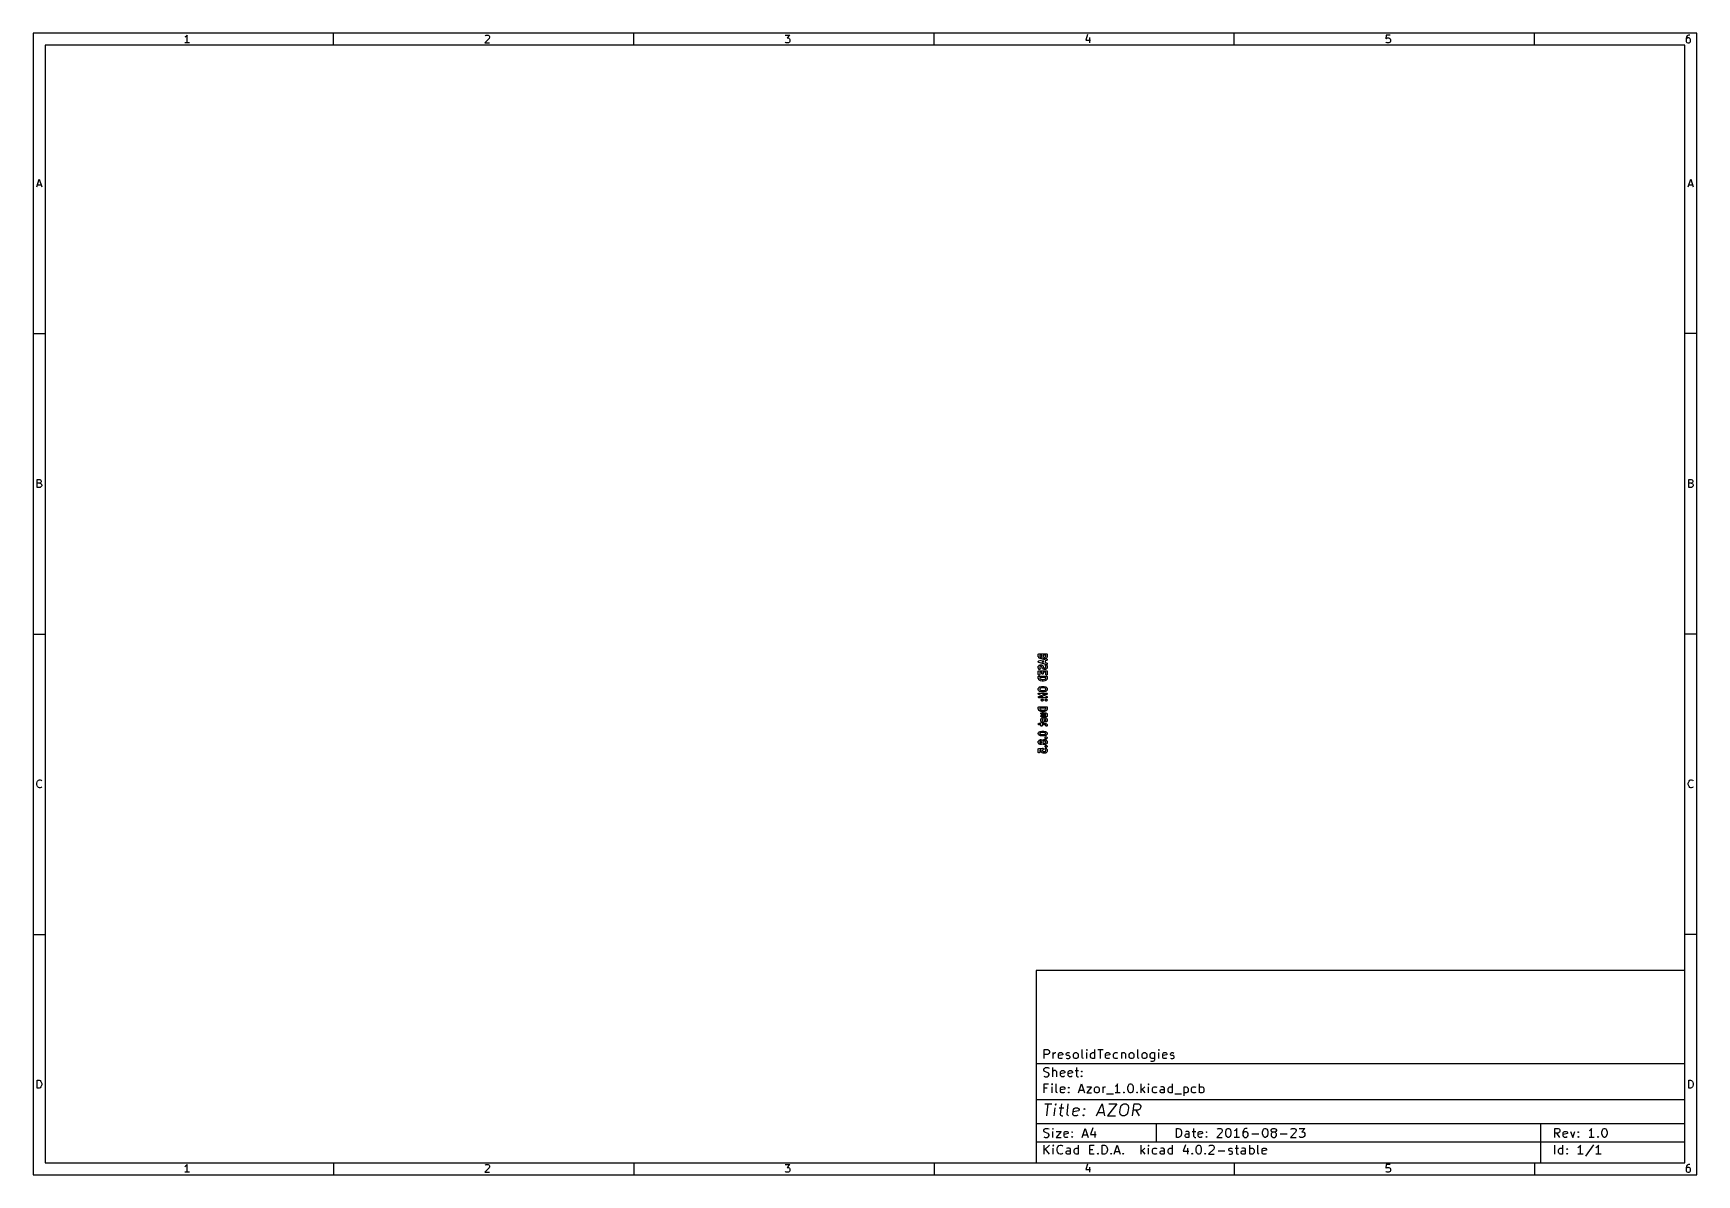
# Model space of a CAD drawing. Extents: x 10 to 287, y -200 to -10.
import ezdxf

# ---------------------------------------------------------------- set-up
doc = ezdxf.new("R2010")
doc.units = 0
doc.header["$MEASUREMENT"] = 0
doc.layers.add('BLACK', color=7, linetype='CONTINUOUS')

msp = doc.modelspace()

# ---------------------------------------------------------------- linework, layer by layer
at = {"layer": 'Black'}
for p, q in [((10, -10), (10, -200.007)), ((287.002, -10), (10, -10)), ((35.3714, -10.5976), (35.2476, -10.6595)), ((35.4952, -10.4738), (35.3714, -10.5976)), ((35.619, -10.2881), (35.4952, -10.4738)), ((35.619, -11.5881), (35.619, -10.2881)), ((60, -12), (60, -10)), ((85.9286, -10.8452), (85.1857, -11.5881)), ((85.2476, -10.4119), (85.3095, -10.35)), ((85.3095, -10.35), (85.4333, -10.2881)), ((85.4333, -10.2881), (85.7429, -10.2881)), ((85.7429, -10.2881), (85.8667, -10.35)), ((85.8667, -10.35), (85.9286, -10.4119)), ((85.9286, -10.4119), (85.9905, -10.5357)), ((85.9905, -10.6595), (85.9286, -10.8452)), ((85.9905, -10.5357), (85.9905, -10.6595)), ((110, -12), (110, -10)), ((135.186, -10.2881), (135.99, -10.2881)), ((135.99, -10.2881), (135.557, -10.7833)), ((135.557, -10.7833), (135.743, -10.7833)), ((135.743, -10.7833), (135.867, -10.8452)), ((135.867, -10.8452), (135.929, -10.9071)), ((135.929, -10.9071), (135.99, -11.031)), ((135.99, -11.031), (135.99, -11.3405)), ((160, -12), (160, -10)), ((185.557, -10.2262), (185.248, -11.1548)), ((185.867, -10.7214), (185.867, -11.5881)), ((210, -12), (210, -10)), ((235.31, -10.2881), (235.248, -10.9071)), ((235.248, -10.9071), (235.31, -10.8452)), ((235.929, -10.2881), (235.31, -10.2881)), ((235.31, -10.8452), (235.433, -10.7833)), ((235.433, -10.7833), (235.743, -10.7833)), ((235.743, -10.7833), (235.867, -10.8452)), ((235.867, -10.8452), (235.929, -10.9071)), ((235.929, -10.9071), (235.99, -11.031)), ((235.99, -11.031), (235.99, -11.3405)), ((260, -12), (260, -10)), ((285.31, -10.5976), (285.248, -10.8452)), ((285.248, -10.8452), (285.248, -11.3405)), ((285.31, -10.9071), (285.248, -11.031)), ((285.433, -10.4119), (285.31, -10.5976)), ((285.371, -10.8452), (285.31, -10.9071)), ((285.495, -10.7833), (285.371, -10.8452)), ((285.495, -10.35), (285.433, -10.4119)), ((285.619, -10.2881), (285.495, -10.35)), ((285.743, -10.7833), (285.495, -10.7833)), ((285.867, -10.2881), (285.619, -10.2881)), ((285.867, -10.8452), (285.743, -10.7833)), ((285.929, -10.9071), (285.867, -10.8452)), ((285.99, -11.031), (285.929, -10.9071)), ((285.99, -11.3405), (285.99, -11.031)), ((287.002, -200.007), (287.002, -10)), ((12, -12), (12, -198.007)), ((285.002, -12), (12, -12)), ((35.9905, -11.5881), (35.2476, -11.5881)), ((85.1857, -11.5881), (85.9905, -11.5881)), ((135.248, -11.5262), (135.186, -11.4643)), ((135.371, -11.5881), (135.248, -11.5262)), ((135.743, -11.5881), (135.371, -11.5881)), ((135.867, -11.5262), (135.743, -11.5881)), ((135.929, -11.4643), (135.867, -11.5262)), ((135.99, -11.3405), (135.929, -11.4643)), ((185.248, -11.1548), (186.052, -11.1548)), ((235.31, -11.5262), (235.248, -11.4643)), ((235.433, -11.5881), (235.31, -11.5262)), ((235.743, -11.5881), (235.433, -11.5881)), ((235.867, -11.5262), (235.743, -11.5881)), ((235.929, -11.4643), (235.867, -11.5262)), ((235.99, -11.3405), (235.929, -11.4643)), ((285.002, -198.007), (285.002, -12)), ((285.248, -11.3405), (285.31, -11.4643)), ((285.31, -11.4643), (285.371, -11.5262)), ((285.371, -11.5262), (285.495, -11.5881)), ((285.495, -11.5881), (285.743, -11.5881)), ((285.743, -11.5881), (285.867, -11.5262)), ((285.867, -11.5262), (285.929, -11.4643)), ((285.929, -11.4643), (285.99, -11.3405)), ((10.5667, -35.5881), (11, -34.2881)), ((10.6905, -35.2167), (11.3095, -35.2167)), ((11, -34.2881), (11.4333, -35.5881)), ((285.569, -35.5881), (286.002, -34.2881)), ((285.693, -35.2167), (286.312, -35.2167)), ((286.002, -34.2881), (286.436, -35.5881)), ((10, -60), (12, -60)), ((287.002, -60), (285.002, -60)), ((10.6595, -85.5881), (10.6595, -84.2881)), ((10.6595, -84.2881), (11.0929, -84.2881)), ((11.0929, -84.9071), (10.6595, -84.9071)), ((11.1548, -85.5881), (10.6595, -85.5881)), ((11.0929, -84.2881), (11.2167, -84.35)), ((11.2167, -84.8452), (11.0929, -84.9071)), ((11.0929, -84.9071), (11.2786, -84.969)), ((11.2786, -85.5262), (11.1548, -85.5881)), ((11.2167, -84.35), (11.2786, -84.4119)), ((11.2786, -84.7833), (11.2167, -84.8452)), ((11.2786, -84.4119), (11.3405, -84.5357)), ((11.3405, -84.6595), (11.2786, -84.7833)), ((11.2786, -84.969), (11.3405, -85.031)), ((11.3405, -85.4643), (11.2786, -85.5262)), ((11.3405, -84.5357), (11.3405, -84.6595)), ((11.3405, -85.031), (11.4024, -85.1548)), ((11.4024, -85.3405), (11.3405, -85.4643)), ((11.4024, -85.1548), (11.4024, -85.3405)), ((285.662, -85.5881), (285.662, -84.2881)), ((285.662, -84.2881), (286.095, -84.2881)), ((286.095, -84.9071), (285.662, -84.9071)), ((286.157, -85.5881), (285.662, -85.5881)), ((286.095, -84.2881), (286.219, -84.35)), ((286.219, -84.8452), (286.095, -84.9071)), ((286.095, -84.9071), (286.281, -84.969)), ((286.281, -85.5262), (286.157, -85.5881)), ((286.219, -84.35), (286.281, -84.4119)), ((286.281, -84.7833), (286.219, -84.8452)), ((286.281, -84.4119), (286.343, -84.5357)), ((286.343, -84.6595), (286.281, -84.7833)), ((286.281, -84.969), (286.343, -85.031)), ((286.343, -85.4643), (286.281, -85.5262)), ((286.343, -84.5357), (286.343, -84.6595)), ((286.343, -85.031), (286.405, -85.1548)), ((286.405, -85.3405), (286.343, -85.4643)), ((286.405, -85.1548), (286.405, -85.3405)), ((10, -110), (12, -110)), ((287.002, -110), (285.002, -110)), ((177.356, -113.421), (177.358, -113.41)), ((177.356, -113.754), (177.356, -113.421)), ((177.358, -113.399), (177.362, -113.389)), ((177.358, -113.41), (177.358, -113.399)), ((177.362, -113.389), (177.363, -113.378)), ((177.363, -113.378), (177.369, -113.369)), ((177.369, -113.369), (177.373, -113.358)), ((177.373, -113.358), (177.38, -113.35)), ((177.38, -113.35), (177.385, -113.341)), ((177.385, -113.341), (177.394, -113.334)), ((177.394, -113.334), (177.401, -113.325)), ((177.401, -113.325), (177.41, -113.32)), ((177.41, -113.32), (177.418, -113.313)), ((177.418, -113.313), (177.429, -113.309)), ((177.429, -113.309), (177.438, -113.303)), ((177.438, -113.303), (177.449, -113.302)), ((177.449, -113.302), (177.459, -113.298)), ((177.459, -113.298), (177.47, -113.298)), ((177.47, -113.298), (177.481, -113.296)), ((177.481, -113.296), (178.721, -113.296)), ((177.606, -113.546), (177.606, -113.719)), ((177.946, -113.546), (177.606, -113.546)), ((177.946, -113.719), (177.946, -113.546)), ((178.196, -113.546), (178.196, -113.729)), ((178.596, -113.546), (178.196, -113.546)), ((178.596, -113.766), (178.596, -113.546)), ((178.721, -113.296), (178.732, -113.298)), ((178.732, -113.298), (178.743, -113.298)), ((178.743, -113.298), (178.753, -113.302)), ((178.753, -113.302), (178.764, -113.303)), ((178.764, -113.303), (178.773, -113.309)), ((178.773, -113.309), (178.783, -113.313)), ((178.783, -113.313), (178.792, -113.32)), ((178.792, -113.32), (178.801, -113.325)), ((178.801, -113.325), (178.808, -113.334)), ((178.808, -113.334), (178.817, -113.341)), ((178.817, -113.341), (178.822, -113.35)), ((178.822, -113.35), (178.829, -113.358)), ((178.829, -113.358), (178.833, -113.369)), ((178.833, -113.369), (178.838, -113.378)), ((178.838, -113.378), (178.84, -113.389)), ((178.84, -113.389), (178.844, -113.399)), ((178.844, -113.399), (178.844, -113.41)), ((178.844, -113.41), (178.846, -113.421)), ((178.846, -113.421), (178.846, -113.802)), ((177.358, -113.767), (177.356, -113.754)), ((177.356, -114.6), (177.359, -114.59)), ((177.357, -114.611), (177.356, -114.6)), ((177.356, -114.622), (177.357, -114.611)), ((177.359, -114.633), (177.356, -114.622)), ((177.356, -115.421), (177.358, -115.408)), ((177.356, -115.659), (177.356, -115.421)), ((177.356, -115.662), (177.356, -115.659)), ((177.356, -115.664), (177.356, -115.662)), ((177.36, -115.683), (177.356, -115.664)), ((177.356, -116.23), (177.358, -116.22)), ((177.356, -116.707), (177.356, -116.23)), ((177.359, -113.78), (177.358, -113.767)), ((177.358, -115.408), (177.359, -115.395)), ((177.358, -116.209), (177.362, -116.198)), ((177.358, -116.22), (177.358, -116.209)), ((177.362, -113.788), (177.359, -113.78)), ((177.359, -114.59), (177.36, -114.579)), ((177.36, -114.644), (177.359, -114.633)), ((177.359, -115.395), (177.362, -115.387)), ((177.36, -114.579), (177.365, -114.569)), ((177.365, -114.654), (177.36, -114.644)), ((177.363, -115.702), (177.36, -115.683)), ((177.363, -113.797), (177.362, -113.788)), ((177.362, -115.387), (177.363, -115.378)), ((177.362, -116.198), (177.363, -116.188)), ((177.37, -113.808), (177.363, -113.797)), ((177.363, -115.378), (177.37, -115.367)), ((177.365, -115.704), (177.363, -115.702)), ((177.363, -116.188), (177.369, -116.178)), ((177.365, -114.569), (177.368, -114.559)), ((177.368, -114.664), (177.365, -114.654)), ((177.365, -115.707), (177.365, -115.704)), ((177.424, -115.85), (177.365, -115.707)), ((177.368, -114.559), (177.374, -114.55)), ((177.374, -114.673), (177.368, -114.664)), ((177.369, -116.178), (177.373, -116.168)), ((177.375, -113.82), (177.37, -113.808)), ((177.37, -115.367), (177.375, -115.355)), ((177.373, -116.168), (177.38, -116.16)), ((177.374, -114.55), (177.379, -114.54)), ((177.379, -114.683), (177.374, -114.673)), ((177.434, -113.915), (177.375, -113.82)), ((177.375, -115.355), (177.434, -115.26)), ((177.379, -114.54), (177.386, -114.532)), ((177.386, -114.691), (177.379, -114.683)), ((177.38, -116.16), (177.385, -116.15)), ((177.385, -116.15), (177.394, -116.143)), ((177.386, -114.532), (177.393, -114.523)), ((177.393, -114.7), (177.386, -114.691)), ((177.393, -114.523), (177.402, -114.517)), ((177.402, -114.706), (177.393, -114.7)), ((177.394, -116.143), (177.401, -116.135)), ((177.401, -116.135), (177.41, -116.129)), ((177.402, -114.517), (177.409, -114.509)), ((177.409, -114.714), (177.402, -114.706)), ((177.409, -114.509), (177.419, -114.504)), ((177.419, -114.718), (177.409, -114.714)), ((177.41, -116.129), (177.418, -116.122)), ((177.418, -116.122), (177.429, -116.118)), ((177.419, -114.504), (177.428, -114.498)), ((177.428, -114.725), (177.419, -114.718)), ((177.448, -115.886), (177.424, -115.85)), ((177.428, -114.498), (177.439, -114.495)), ((177.439, -114.728), (177.428, -114.725)), ((177.429, -116.118), (177.438, -116.113)), ((177.448, -113.931), (177.434, -113.915)), ((177.434, -115.26), (177.448, -115.244)), ((177.438, -116.113), (177.449, -116.111)), ((177.439, -114.495), (177.449, -114.491)), ((177.449, -114.732), (177.439, -114.728)), ((177.462, -113.947), (177.448, -113.931)), ((177.448, -115.244), (177.462, -115.228)), ((177.482, -115.913), (177.448, -115.886)), ((177.449, -114.491), (178.689, -114.157)), ((178.689, -115.065), (177.449, -114.732)), ((177.449, -116.111), (177.459, -116.107)), ((177.459, -116.107), (177.47, -116.107)), ((177.521, -113.994), (177.462, -113.947)), ((177.462, -115.228), (177.521, -115.181)), ((177.47, -116.107), (177.481, -116.105)), ((177.481, -116.105), (178.721, -116.105)), ((177.524, -115.926), (177.482, -115.913)), ((177.537, -114.003), (177.521, -113.994)), ((177.521, -115.181), (177.537, -115.172)), ((177.567, -115.924), (177.524, -115.926)), ((177.552, -114.013), (177.537, -114.003)), ((177.537, -115.172), (177.552, -115.162)), ((177.67, -114.061), (177.552, -114.013)), ((177.552, -115.162), (177.67, -115.115)), ((177.607, -115.907), (177.567, -115.924)), ((177.606, -113.719), (177.635, -113.766)), ((177.635, -115.41), (177.606, -115.457)), ((177.606, -115.457), (177.606, -115.634)), ((177.606, -115.634), (177.656, -115.754)), ((177.639, -115.878), (177.607, -115.907)), ((177.635, -113.766), (177.663, -113.788)), ((177.663, -115.387), (177.635, -115.41)), ((177.659, -115.84), (177.639, -115.878)), ((177.656, -115.754), (177.665, -115.797)), ((177.665, -115.797), (177.659, -115.84)), ((177.663, -113.788), (177.741, -113.82)), ((177.741, -115.355), (177.663, -115.387)), ((177.673, -114.061), (177.67, -114.061)), ((177.67, -115.115), (177.673, -115.114)), ((177.674, -114.062), (177.673, -114.061)), ((177.673, -115.114), (177.674, -115.113)), ((177.694, -114.066), (177.674, -114.062)), ((177.674, -115.113), (177.694, -115.11)), ((177.713, -114.07), (177.694, -114.066)), ((177.694, -115.11), (177.713, -115.106)), ((177.715, -114.069), (177.713, -114.07)), ((177.713, -115.106), (177.715, -115.106)), ((177.717, -114.07), (177.715, -114.069)), ((177.715, -115.106), (177.717, -115.105)), ((177.835, -114.07), (177.717, -114.07)), ((177.717, -115.105), (177.835, -115.105)), ((177.741, -113.82), (177.811, -113.82)), ((177.811, -115.355), (177.741, -115.355)), ((177.811, -113.82), (177.889, -113.788)), ((177.889, -115.387), (177.811, -115.355)), ((177.837, -114.069), (177.835, -114.07)), ((177.835, -115.105), (177.837, -115.106)), ((177.84, -114.07), (177.837, -114.069)), ((177.837, -115.106), (177.84, -115.106)), ((177.859, -114.066), (177.84, -114.07)), ((177.84, -115.106), (177.859, -115.11)), ((177.878, -114.062), (177.859, -114.066)), ((177.859, -115.11), (177.878, -115.113)), ((177.88, -114.061), (177.878, -114.062)), ((177.878, -115.113), (177.88, -115.114)), ((177.882, -114.061), (177.88, -114.061)), ((177.88, -115.114), (177.882, -115.115)), ((178, -114.013), (177.882, -114.061)), ((177.882, -115.115), (178, -115.162)), ((177.889, -113.788), (177.917, -113.766)), ((177.917, -115.41), (177.889, -115.387)), ((177.917, -113.766), (177.946, -113.719)), ((177.957, -115.473), (177.917, -115.41)), ((178.011, -115.648), (177.957, -115.473)), ((178.242, -114.536), (177.962, -114.611)), ((177.962, -114.611), (178.242, -114.686)), ((178.016, -114.003), (178, -114.013)), ((178, -115.162), (178.016, -115.172)), ((178.018, -115.663), (178.011, -115.648)), ((178.032, -113.994), (178.016, -114.003)), ((178.016, -115.172), (178.032, -115.181)), ((178.024, -115.677), (178.018, -115.663)), ((178.083, -115.773), (178.024, -115.677)), ((178.043, -113.985), (178.032, -113.994)), ((178.032, -115.181), (178.091, -115.228)), ((178.046, -113.987), (178.043, -113.985)), ((178.052, -113.994), (178.046, -113.987)), ((178.111, -114.042), (178.052, -113.994)), ((178.097, -115.788), (178.083, -115.773)), ((178.091, -115.228), (178.105, -115.244)), ((178.111, -115.804), (178.097, -115.788)), ((178.105, -115.244), (178.119, -115.26)), ((178.127, -114.051), (178.111, -114.042)), ((178.17, -115.852), (178.111, -115.804)), ((178.119, -115.26), (178.178, -115.355)), ((178.143, -114.061), (178.127, -114.051)), ((178.261, -114.108), (178.143, -114.061)), ((178.186, -115.86), (178.17, -115.852)), ((178.178, -115.355), (178.184, -115.37)), ((178.184, -115.37), (178.191, -115.384)), ((178.202, -115.87), (178.186, -115.86)), ((178.191, -115.384), (178.245, -115.559)), ((178.196, -113.729), (178.234, -113.82)), ((178.32, -115.918), (178.202, -115.87)), ((178.234, -113.82), (178.254, -113.836)), ((178.242, -114.686), (178.242, -114.536)), ((178.245, -115.559), (178.285, -115.623)), ((178.254, -113.836), (178.332, -113.867)), ((178.263, -114.109), (178.261, -114.108)), ((178.265, -114.11), (178.263, -114.109)), ((178.284, -114.113), (178.265, -114.11)), ((178.303, -114.117), (178.284, -114.113)), ((178.285, -115.623), (178.313, -115.645)), ((178.305, -114.117), (178.303, -114.117)), ((178.308, -114.117), (178.305, -114.117)), ((178.485, -114.117), (178.308, -114.117)), ((178.313, -115.645), (178.391, -115.677)), ((178.322, -115.918), (178.32, -115.918)), ((178.324, -115.919), (178.322, -115.918)), ((178.343, -115.923), (178.324, -115.919)), ((178.332, -113.867), (178.461, -113.867)), ((178.362, -115.927), (178.343, -115.923)), ((178.365, -115.927), (178.362, -115.927)), ((178.367, -115.927), (178.365, -115.927)), ((178.485, -115.927), (178.367, -115.927)), ((178.391, -115.677), (178.461, -115.677)), ((178.461, -113.867), (178.539, -113.836)), ((178.461, -115.677), (178.539, -115.645)), ((178.487, -114.117), (178.485, -114.117)), ((178.487, -115.927), (178.485, -115.927)), ((178.489, -114.117), (178.487, -114.117)), ((178.489, -115.927), (178.487, -115.927)), ((178.508, -114.113), (178.489, -114.117)), ((178.508, -115.923), (178.489, -115.927)), ((178.753, -114.399), (178.492, -114.469)), ((178.492, -114.469), (178.492, -114.754)), ((178.492, -114.754), (178.753, -114.824)), ((178.528, -114.11), (178.508, -114.113)), ((178.528, -115.919), (178.508, -115.923)), ((178.529, -114.109), (178.528, -114.11)), ((178.529, -115.918), (178.528, -115.919)), ((178.532, -114.108), (178.529, -114.109)), ((178.532, -115.918), (178.529, -115.918)), ((178.65, -114.061), (178.532, -114.108)), ((178.65, -115.87), (178.532, -115.918)), ((178.537, -115.236), (178.543, -115.193)), ((178.546, -115.278), (178.537, -115.236)), ((178.539, -113.836), (178.567, -113.813)), ((178.539, -115.645), (178.567, -115.623)), ((178.543, -115.193), (178.563, -115.154)), ((178.596, -115.398), (178.546, -115.278)), ((178.563, -115.154), (178.595, -115.125)), ((178.567, -113.813), (178.596, -113.766)), ((178.567, -115.623), (178.596, -115.576)), ((178.595, -115.125), (178.635, -115.108)), ((178.596, -115.576), (178.596, -115.398)), ((178.635, -115.108), (178.678, -115.107)), ((178.665, -114.051), (178.65, -114.061)), ((178.665, -115.86), (178.65, -115.87)), ((178.681, -114.042), (178.665, -114.051)), ((178.681, -115.852), (178.665, -115.86)), ((178.678, -115.107), (178.72, -115.12)), ((178.74, -113.994), (178.681, -114.042)), ((178.74, -115.804), (178.681, -115.852)), ((178.689, -114.157), (178.732, -114.154)), ((178.732, -115.069), (178.689, -115.065)), ((178.72, -115.12), (178.754, -115.146)), ((178.721, -116.105), (178.732, -116.107)), ((178.732, -114.154), (178.774, -114.165)), ((178.774, -115.058), (178.732, -115.069)), ((178.732, -116.107), (178.743, -116.107)), ((178.754, -113.979), (178.74, -113.994)), ((178.754, -115.788), (178.74, -115.804)), ((178.743, -116.107), (178.753, -116.111)), ((178.793, -114.38), (178.753, -114.399)), ((178.753, -114.824), (178.793, -114.842)), ((178.753, -116.111), (178.764, -116.113)), ((178.768, -113.963), (178.754, -113.979)), ((178.754, -115.146), (178.777, -115.183)), ((178.768, -115.773), (178.754, -115.788)), ((178.764, -116.113), (178.773, -116.118)), ((178.827, -113.868), (178.768, -113.963)), ((178.827, -115.677), (178.768, -115.773)), ((178.773, -116.118), (178.783, -116.122)), ((178.774, -114.165), (178.809, -114.19)), ((178.809, -115.033), (178.774, -115.058)), ((178.777, -115.183), (178.836, -115.326)), ((178.783, -116.122), (178.792, -116.129)), ((178.792, -116.129), (178.801, -116.135)), ((178.823, -114.35), (178.793, -114.38)), ((178.793, -114.842), (178.823, -114.873)), ((178.801, -116.135), (178.808, -116.143)), ((178.808, -116.143), (178.817, -116.15)), ((178.809, -114.19), (178.834, -114.225)), ((178.834, -114.998), (178.809, -115.033)), ((178.817, -116.15), (178.822, -116.16)), ((178.822, -116.16), (178.829, -116.168)), ((178.842, -114.31), (178.823, -114.35)), ((178.823, -114.873), (178.842, -114.913)), ((178.832, -113.856), (178.827, -113.868)), ((178.832, -115.665), (178.827, -115.677)), ((178.829, -116.168), (178.833, -116.178)), ((178.838, -113.845), (178.832, -113.856)), ((178.838, -115.654), (178.832, -115.665)), ((178.833, -116.178), (178.838, -116.188)), ((178.834, -114.225), (178.845, -114.267)), ((178.845, -114.956), (178.834, -114.998)), ((178.836, -115.326), (178.837, -115.328)), ((178.837, -115.328), (178.838, -115.331)), ((178.84, -113.836), (178.838, -113.845)), ((178.838, -115.331), (178.842, -115.349)), ((178.84, -115.645), (178.838, -115.654)), ((178.838, -116.188), (178.84, -116.198)), ((178.843, -113.827), (178.84, -113.836)), ((178.843, -115.637), (178.84, -115.645)), ((178.84, -116.198), (178.844, -116.209)), ((178.845, -114.267), (178.842, -114.31)), ((178.842, -114.913), (178.845, -114.956)), ((178.842, -115.349), (178.846, -115.368)), ((178.844, -113.815), (178.843, -113.827)), ((178.844, -115.624), (178.843, -115.637)), ((178.846, -113.802), (178.844, -113.815)), ((178.846, -115.611), (178.844, -115.624)), ((178.844, -116.209), (178.844, -116.22)), ((178.844, -116.22), (178.846, -116.23)), ((178.846, -115.368), (178.845, -115.371)), ((178.845, -115.371), (178.846, -115.373)), ((178.846, -115.373), (178.846, -115.611)), ((178.846, -116.23), (178.846, -116.707)), ((177.363, -116.749), (177.356, -116.707)), ((177.356, -117.135), (177.358, -117.124)), ((177.356, -117.373), (177.356, -117.135)), ((177.356, -117.376), (177.356, -117.373)), ((177.356, -117.379), (177.356, -117.376)), ((177.36, -117.397), (177.356, -117.379)), ((177.356, -119.088), (177.358, -119.075)), ((177.356, -119.278), (177.356, -119.088)), ((177.358, -117.114), (177.362, -117.103)), ((177.358, -117.124), (177.358, -117.114)), ((177.358, -119.075), (177.359, -119.062)), ((177.359, -119.062), (177.362, -119.054)), ((177.363, -117.416), (177.36, -117.397)), ((177.362, -117.103), (177.363, -117.092)), ((177.362, -119.054), (177.363, -119.045)), ((177.385, -116.787), (177.363, -116.749)), ((177.363, -117.092), (177.369, -117.083)), ((177.365, -117.418), (177.363, -117.416)), ((177.363, -119.045), (177.37, -119.034)), ((177.365, -117.421), (177.365, -117.418)), ((177.424, -117.564), (177.365, -117.421)), ((177.369, -117.083), (177.373, -117.073)), ((177.37, -119.034), (177.375, -119.022)), ((177.373, -117.073), (177.38, -117.064)), ((177.375, -119.022), (177.434, -118.927)), ((177.38, -117.064), (177.385, -117.055)), ((177.418, -116.815), (177.385, -116.787)), ((177.385, -117.055), (177.394, -117.048)), ((177.394, -117.048), (177.401, -117.039)), ((177.401, -117.039), (177.41, -117.034)), ((177.41, -117.034), (177.418, -117.027)), ((177.459, -116.83), (177.418, -116.815)), ((177.418, -117.027), (177.429, -117.023)), ((177.43, -117.572), (177.424, -117.564)), ((177.429, -117.023), (177.438, -117.018)), ((177.433, -117.581), (177.43, -117.572)), ((177.441, -117.59), (177.433, -117.581)), ((177.434, -118.927), (177.448, -118.911)), ((177.438, -117.018), (177.449, -117.016)), ((177.448, -117.601), (177.441, -117.59)), ((177.455, -117.606), (177.448, -117.601)), ((177.448, -118.911), (177.462, -118.895)), ((177.449, -117.016), (177.459, -117.012)), ((177.462, -117.613), (177.455, -117.606)), ((177.503, -116.83), (177.459, -116.83)), ((177.459, -117.012), (177.47, -117.012)), ((177.58, -117.709), (177.462, -117.613)), ((177.462, -118.895), (177.58, -118.8)), ((177.47, -117.012), (177.481, -117.01)), ((177.481, -117.01), (178.721, -117.01)), ((177.543, -116.815), (177.503, -116.83)), ((177.577, -116.787), (177.543, -116.815)), ((177.598, -116.749), (177.577, -116.787)), ((177.596, -117.718), (177.58, -117.709)), ((177.58, -118.8), (177.587, -118.796)), ((177.587, -118.796), (177.593, -118.79)), ((177.593, -118.79), (177.606, -118.785)), ((177.611, -117.727), (177.596, -117.718)), ((177.606, -116.707), (177.598, -116.749)), ((177.946, -116.355), (177.606, -116.355)), ((177.606, -116.355), (177.606, -116.707)), ((177.606, -117.26), (177.606, -117.349)), ((178.596, -117.26), (177.606, -117.26)), ((177.606, -117.349), (177.643, -117.439)), ((177.606, -118.785), (177.618, -118.779)), ((177.635, -119.076), (177.606, -119.123)), ((177.729, -117.775), (177.611, -117.727)), ((177.618, -118.779), (177.626, -118.778)), ((177.626, -118.778), (177.633, -118.775)), ((177.633, -118.775), (177.87, -118.727)), ((177.713, -119.014), (177.635, -119.076)), ((177.643, -117.439), (177.722, -117.502)), ((177.907, -118.975), (177.713, -119.014)), ((177.722, -117.502), (177.812, -117.539)), ((177.741, -117.777), (177.729, -117.775)), ((177.751, -117.782), (177.741, -117.777)), ((177.988, -117.829), (177.751, -117.782)), ((177.812, -117.539), (178.025, -117.582)), ((177.87, -118.727), (177.882, -118.727)), ((177.882, -118.727), (177.894, -118.725)), ((177.894, -118.725), (178.308, -118.725)), ((178.295, -118.975), (177.907, -118.975)), ((177.946, -116.564), (177.946, -116.355)), ((177.954, -116.607), (177.946, -116.564)), ((177.976, -116.644), (177.954, -116.607)), ((178.009, -116.672), (177.976, -116.644)), ((178, -117.83), (177.988, -117.829)), ((178.012, -117.832), (178, -117.83)), ((178.05, -116.687), (178.009, -116.672)), ((178.19, -117.832), (178.012, -117.832)), ((178.025, -117.582), (178.177, -117.582)), ((178.093, -116.687), (178.05, -116.687)), ((178.134, -116.672), (178.093, -116.687)), ((178.167, -116.644), (178.134, -116.672)), ((178.189, -116.607), (178.167, -116.644)), ((178.177, -117.582), (178.39, -117.539)), ((178.196, -116.564), (178.189, -116.607)), ((178.202, -117.83), (178.19, -117.832)), ((178.596, -116.355), (178.196, -116.355)), ((178.196, -116.355), (178.196, -116.564)), ((178.214, -117.829), (178.202, -117.83)), ((178.45, -117.782), (178.214, -117.829)), ((178.489, -119.014), (178.295, -118.975)), ((178.308, -118.725), (178.32, -118.727)), ((178.32, -118.727), (178.332, -118.727)), ((178.332, -118.727), (178.569, -118.775)), ((178.39, -117.539), (178.48, -117.502)), ((178.461, -117.777), (178.45, -117.782)), ((178.472, -117.775), (178.461, -117.777)), ((178.591, -117.727), (178.472, -117.775)), ((178.48, -117.502), (178.559, -117.439)), ((178.567, -119.076), (178.489, -119.014)), ((178.559, -117.439), (178.596, -117.349)), ((178.596, -119.123), (178.567, -119.076)), ((178.569, -118.775), (178.576, -118.778)), ((178.576, -118.778), (178.584, -118.779)), ((178.584, -118.779), (178.596, -118.785)), ((178.606, -117.718), (178.591, -117.727)), ((178.596, -116.707), (178.596, -116.355)), ((178.603, -116.749), (178.596, -116.707)), ((178.596, -117.349), (178.596, -117.26)), ((178.596, -118.785), (178.609, -118.79)), ((178.625, -116.787), (178.603, -116.749)), ((178.622, -117.709), (178.606, -117.718)), ((178.609, -118.79), (178.615, -118.796)), ((178.615, -118.796), (178.622, -118.8)), ((178.74, -117.613), (178.622, -117.709)), ((178.622, -118.8), (178.74, -118.895)), ((178.658, -116.815), (178.625, -116.787)), ((178.699, -116.83), (178.658, -116.815)), ((178.743, -116.83), (178.699, -116.83)), ((178.721, -117.01), (178.732, -117.012)), ((178.732, -117.012), (178.743, -117.012)), ((178.747, -117.606), (178.74, -117.613)), ((178.74, -118.895), (178.754, -118.911)), ((178.783, -116.815), (178.743, -116.83)), ((178.743, -117.012), (178.753, -117.016)), ((178.754, -117.601), (178.747, -117.606)), ((178.753, -117.016), (178.764, -117.018)), ((178.761, -117.59), (178.754, -117.601)), ((178.754, -118.911), (178.768, -118.927)), ((178.769, -117.581), (178.761, -117.59)), ((178.764, -117.018), (178.773, -117.023)), ((178.768, -118.927), (178.827, -119.022)), ((178.772, -117.572), (178.769, -117.581)), ((178.777, -117.564), (178.772, -117.572)), ((178.773, -117.023), (178.783, -117.027)), ((178.836, -117.421), (178.777, -117.564)), ((178.817, -116.787), (178.783, -116.815)), ((178.783, -117.027), (178.792, -117.034)), ((178.792, -117.034), (178.801, -117.039)), ((178.801, -117.039), (178.808, -117.048)), ((178.808, -117.048), (178.817, -117.055)), ((178.838, -116.749), (178.817, -116.787)), ((178.817, -117.055), (178.822, -117.064)), ((178.822, -117.064), (178.829, -117.073)), ((178.827, -119.022), (178.832, -119.034)), ((178.829, -117.073), (178.833, -117.083)), ((178.832, -119.034), (178.838, -119.045)), ((178.833, -117.083), (178.838, -117.092)), ((178.837, -117.418), (178.836, -117.421)), ((178.838, -117.416), (178.837, -117.418)), ((178.846, -116.707), (178.838, -116.749)), ((178.838, -117.092), (178.84, -117.103)), ((178.842, -117.397), (178.838, -117.416)), ((178.838, -119.045), (178.84, -119.054)), ((178.84, -117.103), (178.844, -117.114)), ((178.84, -119.054), (178.843, -119.062)), ((178.846, -117.379), (178.842, -117.397)), ((178.843, -119.062), (178.844, -119.075)), ((178.844, -117.114), (178.844, -117.124)), ((178.844, -117.124), (178.846, -117.135)), ((178.844, -119.075), (178.846, -119.088)), ((178.846, -117.373), (178.845, -117.376)), ((178.845, -117.376), (178.846, -117.379)), ((178.846, -117.135), (178.846, -117.373)), ((178.846, -119.088), (178.846, -119.278)), ((177.358, -119.291), (177.356, -119.278)), ((177.356, -119.956), (177.358, -119.94)), ((177.358, -119.961), (177.356, -119.956)), ((177.359, -119.304), (177.358, -119.291)), ((177.358, -119.923), (177.36, -119.918)), ((177.358, -119.94), (177.358, -119.923)), ((177.358, -119.966), (177.358, -119.961)), ((177.364, -119.982), (177.358, -119.966)), ((177.358, -120.494), (177.373, -120.454)), ((177.358, -120.538), (177.358, -120.494)), ((177.373, -120.579), (177.358, -120.538)), ((177.362, -119.312), (177.359, -119.304)), ((177.36, -119.913), (177.367, -119.898)), ((177.36, -119.918), (177.36, -119.913)), ((177.363, -119.321), (177.362, -119.312)), ((177.37, -119.332), (177.363, -119.321)), ((177.368, -119.998), (177.364, -119.982)), ((177.367, -119.898), (177.373, -119.882)), ((177.371, -120.002), (177.368, -119.998)), ((177.375, -119.344), (177.37, -119.332)), ((177.373, -120.007), (177.371, -120.002)), ((177.373, -119.882), (177.376, -119.878)), ((177.383, -120.02), (177.373, -120.007)), ((177.373, -120.454), (177.401, -120.42)), ((177.401, -120.612), (177.373, -120.579)), ((177.434, -119.439), (177.375, -119.344)), ((177.376, -119.878), (177.378, -119.874)), ((177.378, -119.874), (177.39, -119.862)), ((177.393, -120.034), (177.383, -120.02)), ((177.39, -119.862), (177.401, -119.849)), ((177.397, -120.037), (177.393, -120.034)), ((177.401, -120.041), (177.397, -120.037)), ((177.401, -119.849), (177.405, -119.846)), ((177.415, -120.049), (177.401, -120.041)), ((177.401, -120.42), (177.438, -120.399)), ((177.438, -120.634), (177.401, -120.612)), ((177.405, -119.846), (177.409, -119.843)), ((177.409, -119.843), (177.424, -119.836)), ((177.429, -120.058), (177.415, -120.049)), ((177.424, -119.836), (177.438, -119.827)), ((178.151, -120.391), (177.429, -120.058)), ((177.448, -119.455), (177.434, -119.439)), ((177.438, -119.827), (177.443, -119.826)), ((177.438, -120.399), (177.481, -120.391)), ((177.481, -120.641), (177.438, -120.634)), ((177.443, -119.826), (177.448, -119.824)), ((177.462, -119.471), (177.448, -119.455)), ((177.448, -119.824), (177.465, -119.823)), ((177.58, -119.566), (177.462, -119.471)), ((177.465, -119.823), (177.481, -119.82)), ((177.481, -119.82), (178.721, -119.82)), ((177.481, -120.391), (178.151, -120.391)), ((178.721, -120.641), (177.481, -120.641)), ((177.587, -119.57), (177.58, -119.566)), ((177.593, -119.575), (177.587, -119.57)), ((177.606, -119.58), (177.593, -119.575)), ((177.606, -119.123), (177.606, -119.242)), ((177.606, -119.242), (177.635, -119.289)), ((177.618, -119.587), (177.606, -119.58)), ((177.626, -119.588), (177.618, -119.587)), ((177.633, -119.591), (177.626, -119.588)), ((177.87, -119.639), (177.633, -119.591)), ((177.635, -119.289), (177.713, -119.352)), ((177.713, -119.352), (177.907, -119.391)), ((177.83, -120.971), (177.831, -120.97)), ((177.83, -120.972), (177.83, -120.971)), ((177.83, -120.973), (177.83, -120.972)), ((177.83, -120.992), (177.83, -120.973)), ((177.83, -121.012), (177.83, -120.992)), ((177.83, -121.013), (177.83, -121.012)), ((177.83, -121.014), (177.83, -121.013)), ((177.831, -121.015), (177.83, -121.014)), ((177.831, -120.968), (177.838, -120.95)), ((177.831, -120.97), (177.831, -120.968)), ((177.831, -121.016), (177.831, -121.015)), ((177.838, -121.034), (177.831, -121.016)), ((177.838, -120.95), (177.844, -120.932)), ((177.844, -121.053), (177.838, -121.034)), ((177.844, -120.932), (177.845, -120.931)), ((177.845, -121.054), (177.844, -121.053)), ((177.845, -120.93), (177.846, -120.929)), ((177.845, -120.931), (177.845, -120.93)), ((177.845, -121.055), (177.845, -121.054)), ((177.846, -121.056), (177.845, -121.055)), ((177.846, -120.928), (177.859, -120.913)), ((177.846, -120.929), (177.846, -120.928)), ((177.846, -121.057), (177.846, -121.056)), ((177.859, -121.072), (177.846, -121.057)), ((177.859, -120.913), (177.871, -120.898)), ((177.871, -121.087), (177.859, -121.072)), ((177.882, -119.639), (177.87, -119.639)), ((177.871, -120.898), (177.872, -120.898)), ((177.872, -121.087), (177.871, -121.087)), ((177.872, -120.898), (177.873, -120.897)), ((177.873, -121.088), (177.872, -121.087)), ((177.873, -120.897), (177.874, -120.896)), ((177.874, -121.089), (177.873, -121.088)), ((177.874, -120.896), (177.875, -120.895)), ((177.875, -121.09), (177.874, -121.089)), ((177.875, -120.895), (177.934, -120.847)), ((177.934, -121.137), (177.875, -121.09)), ((177.894, -119.641), (177.882, -119.639)), ((178.308, -119.641), (177.894, -119.641)), ((177.907, -119.391), (178.295, -119.391)), ((177.934, -120.847), (177.951, -120.838)), ((177.951, -121.147), (177.934, -121.137)), ((177.951, -120.838), (177.967, -120.828)), ((177.967, -121.157), (177.951, -121.147)), ((177.967, -120.828), (177.97, -120.828)), ((177.97, -121.157), (177.967, -121.157)), ((177.97, -120.828), (177.972, -120.826)), ((177.972, -121.158), (177.97, -121.157)), ((177.972, -120.826), (177.991, -120.824)), ((177.991, -121.161), (177.972, -121.158)), ((177.991, -120.824), (178.01, -120.82)), ((178.01, -121.165), (177.991, -121.161)), ((178.01, -120.82), (178.012, -120.82)), ((178.012, -121.165), (178.01, -121.165)), ((178.012, -120.82), (178.015, -120.82)), ((178.015, -121.165), (178.012, -121.165)), ((178.015, -120.82), (178.034, -120.824)), ((178.034, -121.161), (178.015, -121.165)), ((178.034, -120.824), (178.053, -120.826)), ((178.053, -121.158), (178.034, -121.161)), ((178.721, -120.07), (178.051, -120.07)), ((178.051, -120.07), (178.773, -120.403)), ((178.053, -120.826), (178.055, -120.828)), ((178.055, -121.157), (178.053, -121.158)), ((178.055, -120.828), (178.057, -120.828)), ((178.057, -121.157), (178.055, -121.157)), ((178.057, -120.828), (178.074, -120.838)), ((178.074, -121.147), (178.057, -121.157)), ((178.074, -120.838), (178.091, -120.847)), ((178.091, -121.137), (178.074, -121.147)), ((178.091, -120.847), (178.15, -120.895)), ((178.15, -121.09), (178.091, -121.137)), ((178.15, -120.895), (178.151, -120.896)), ((178.151, -121.089), (178.15, -121.09)), ((178.151, -120.896), (178.152, -120.897)), ((178.152, -121.088), (178.151, -121.089)), ((178.152, -120.897), (178.153, -120.898)), ((178.153, -121.087), (178.152, -121.088)), ((178.153, -120.898), (178.154, -120.898)), ((178.154, -121.087), (178.153, -121.087)), ((178.154, -120.898), (178.166, -120.913)), ((178.166, -121.072), (178.154, -121.087)), ((178.166, -120.913), (178.178, -120.928)), ((178.178, -121.057), (178.166, -121.072)), ((178.178, -120.928), (178.179, -120.929)), ((178.179, -121.056), (178.178, -121.057)), ((178.179, -120.929), (178.18, -120.93)), ((178.18, -121.055), (178.179, -121.056)), ((178.18, -120.93), (178.18, -120.931)), ((178.18, -120.931), (178.181, -120.932)), ((178.181, -121.053), (178.18, -121.054)), ((178.18, -121.054), (178.18, -121.055)), ((178.181, -120.932), (178.187, -120.95)), ((178.187, -121.035), (178.181, -121.053)), ((178.187, -120.95), (178.194, -120.968)), ((178.194, -121.016), (178.187, -121.035)), ((178.194, -120.968), (178.194, -120.97)), ((178.194, -120.97), (178.195, -120.971)), ((178.195, -121.014), (178.194, -121.015)), ((178.194, -121.015), (178.194, -121.016)), ((178.195, -120.971), (178.195, -120.972)), ((178.195, -120.972), (178.195, -120.973)), ((178.195, -120.973), (178.195, -120.992)), ((178.195, -120.992), (178.195, -121.012)), ((178.195, -121.012), (178.195, -121.013)), ((178.195, -121.013), (178.195, -121.014)), ((178.295, -119.391), (178.489, -119.352)), ((178.32, -119.639), (178.308, -119.641)), ((178.332, -119.639), (178.32, -119.639)), ((178.569, -119.591), (178.332, -119.639)), ((178.479, -120.973), (178.48, -120.972)), ((178.48, -120.992), (178.479, -120.973)), ((178.479, -121.012), (178.48, -120.992)), ((178.48, -121.013), (178.479, -121.012)), ((178.48, -120.968), (178.487, -120.95)), ((178.48, -120.97), (178.48, -120.968)), ((178.48, -120.971), (178.48, -120.97)), ((178.48, -120.972), (178.48, -120.971)), ((178.48, -121.014), (178.48, -121.013)), ((178.48, -121.015), (178.48, -121.014)), ((178.48, -121.016), (178.48, -121.015)), ((178.487, -121.034), (178.48, -121.016)), ((178.487, -120.95), (178.493, -120.932)), ((178.493, -121.053), (178.487, -121.034)), ((178.489, -119.352), (178.567, -119.289)), ((178.493, -120.932), (178.494, -120.931)), ((178.494, -121.054), (178.493, -121.053)), ((178.494, -120.931), (178.495, -120.93)), ((178.495, -121.055), (178.494, -121.054)), ((178.495, -120.929), (178.496, -120.928)), ((178.495, -120.93), (178.495, -120.929)), ((178.495, -121.056), (178.495, -121.055)), ((178.496, -121.057), (178.495, -121.056)), ((178.496, -120.928), (178.509, -120.913)), ((178.509, -121.072), (178.496, -121.057)), ((178.509, -120.913), (178.521, -120.898)), ((178.521, -121.087), (178.509, -121.072)), ((178.521, -120.898), (178.522, -120.898)), ((178.522, -121.087), (178.521, -121.087)), ((178.522, -120.898), (178.523, -120.897)), ((178.523, -121.088), (178.522, -121.087)), ((178.523, -120.897), (178.524, -120.896)), ((178.524, -121.089), (178.523, -121.088)), ((178.524, -120.895), (178.583, -120.847)), ((178.524, -120.896), (178.524, -120.895)), ((178.524, -121.09), (178.524, -121.089)), ((178.583, -121.137), (178.524, -121.09)), ((178.567, -119.289), (178.596, -119.242)), ((178.576, -119.588), (178.569, -119.591)), ((178.584, -119.587), (178.576, -119.588)), ((178.583, -120.847), (178.6, -120.838)), ((178.6, -121.147), (178.583, -121.137)), ((178.596, -119.58), (178.584, -119.587)), ((178.596, -119.242), (178.596, -119.123)), ((178.609, -119.575), (178.596, -119.58)), ((178.6, -120.838), (178.617, -120.828)), ((178.617, -121.157), (178.6, -121.147)), ((178.615, -119.57), (178.609, -119.575)), ((178.622, -119.566), (178.615, -119.57)), ((178.617, -120.828), (178.619, -120.828)), ((178.619, -121.157), (178.617, -121.157)), ((178.619, -120.828), (178.621, -120.826)), ((178.621, -121.158), (178.619, -121.157)), ((178.621, -120.826), (178.641, -120.824)), ((178.641, -121.161), (178.621, -121.158)), ((178.74, -119.471), (178.622, -119.566)), ((178.641, -120.824), (178.659, -120.82)), ((178.659, -121.165), (178.641, -121.161)), ((178.659, -120.82), (178.662, -120.82)), ((178.662, -121.165), (178.659, -121.165)), ((178.662, -120.82), (178.664, -120.82)), ((178.664, -121.165), (178.662, -121.165)), ((178.664, -120.82), (178.683, -120.824)), ((178.683, -121.161), (178.664, -121.165)), ((178.683, -120.824), (178.702, -120.826)), ((178.702, -121.158), (178.683, -121.161)), ((178.702, -120.826), (178.705, -120.828)), ((178.705, -121.157), (178.702, -121.158)), ((178.705, -120.828), (178.707, -120.828)), ((178.707, -121.157), (178.705, -121.157)), ((178.707, -120.828), (178.723, -120.838)), ((178.723, -121.147), (178.707, -121.157)), ((178.721, -119.82), (178.764, -119.827)), ((178.764, -120.062), (178.721, -120.07)), ((178.737, -120.638), (178.721, -120.641)), ((178.723, -120.838), (178.74, -120.847)), ((178.74, -121.137), (178.723, -121.147)), ((178.754, -120.637), (178.737, -120.638)), ((178.754, -119.455), (178.74, -119.471)), ((178.74, -120.847), (178.799, -120.895)), ((178.799, -121.09), (178.74, -121.137)), ((178.768, -119.439), (178.754, -119.455)), ((178.759, -120.635), (178.754, -120.637)), ((178.764, -120.634), (178.759, -120.635)), ((178.764, -119.827), (178.801, -119.849)), ((178.801, -120.041), (178.764, -120.062)), ((178.778, -120.625), (178.764, -120.634)), ((178.827, -119.344), (178.768, -119.439)), ((178.773, -120.403), (178.787, -120.412)), ((178.793, -120.618), (178.778, -120.625)), ((178.787, -120.412), (178.801, -120.42)), ((178.797, -120.615), (178.793, -120.618)), ((178.801, -120.612), (178.797, -120.615)), ((178.799, -120.895), (178.8, -120.896)), ((178.8, -121.089), (178.799, -121.09)), ((178.8, -120.896), (178.801, -120.897)), ((178.801, -121.088), (178.8, -121.089)), ((178.801, -119.849), (178.829, -119.882)), ((178.829, -120.007), (178.801, -120.041)), ((178.801, -120.42), (178.805, -120.424)), ((178.812, -120.599), (178.801, -120.612)), ((178.801, -120.897), (178.802, -120.898)), ((178.802, -121.087), (178.801, -121.088)), ((178.802, -120.898), (178.803, -120.898)), ((178.803, -121.087), (178.802, -121.087)), ((178.803, -120.898), (178.815, -120.913)), ((178.815, -121.072), (178.803, -121.087)), ((178.805, -120.424), (178.809, -120.427)), ((178.809, -120.427), (178.819, -120.441)), ((178.824, -120.587), (178.812, -120.599)), ((178.815, -120.913), (178.828, -120.928)), ((178.828, -121.057), (178.815, -121.072)), ((178.819, -120.441), (178.829, -120.454)), ((178.826, -120.583), (178.824, -120.587)), ((178.829, -120.579), (178.826, -120.583)), ((178.832, -119.332), (178.827, -119.344)), ((178.828, -120.928), (178.828, -120.929)), ((178.828, -120.929), (178.829, -120.93)), ((178.829, -121.055), (178.828, -121.056)), ((178.828, -121.056), (178.828, -121.057)), ((178.829, -119.882), (178.844, -119.923)), ((178.844, -119.966), (178.829, -120.007)), ((178.829, -120.454), (178.831, -120.459)), ((178.835, -120.563), (178.829, -120.579)), ((178.829, -120.93), (178.83, -120.931)), ((178.83, -121.054), (178.829, -121.055)), ((178.83, -120.931), (178.83, -120.932)), ((178.83, -120.932), (178.837, -120.95)), ((178.837, -121.035), (178.83, -121.053)), ((178.83, -121.053), (178.83, -121.054)), ((178.831, -120.459), (178.834, -120.463)), ((178.838, -119.321), (178.832, -119.332)), ((178.834, -120.463), (178.838, -120.479)), ((178.842, -120.548), (178.835, -120.563)), ((178.837, -120.95), (178.844, -120.968)), ((178.844, -121.016), (178.837, -121.035)), ((178.84, -119.312), (178.838, -119.321)), ((178.838, -120.479), (178.844, -120.494)), ((178.843, -119.304), (178.84, -119.312)), ((178.844, -120.538), (178.842, -120.543)), ((178.842, -120.543), (178.842, -120.548)), ((178.844, -119.291), (178.843, -119.304)), ((178.846, -119.278), (178.844, -119.291)), ((178.844, -119.923), (178.844, -119.966)), ((178.844, -120.494), (178.844, -120.5)), ((178.844, -120.5), (178.845, -120.505)), ((178.845, -120.505), (178.844, -120.521)), ((178.844, -120.521), (178.844, -120.538)), ((178.844, -120.968), (178.844, -120.97)), ((178.844, -120.97), (178.844, -120.971)), ((178.844, -120.971), (178.844, -120.972)), ((178.844, -120.972), (178.844, -120.973)), ((178.844, -120.973), (178.844, -120.992)), ((178.844, -120.992), (178.844, -121.012)), ((178.844, -121.012), (178.844, -121.013)), ((178.844, -121.013), (178.844, -121.014)), ((178.844, -121.014), (178.844, -121.015)), ((178.844, -121.015), (178.844, -121.016)), ((177.356, -122.23), (177.358, -122.22)), ((177.356, -122.469), (177.356, -122.23)), ((177.356, -122.471), (177.356, -122.469)), ((177.356, -122.474), (177.356, -122.471)), ((177.36, -122.493), (177.356, -122.474)), ((177.358, -122.209), (177.362, -122.198)), ((177.358, -122.22), (177.358, -122.209)), ((177.363, -122.511), (177.36, -122.493)), ((177.362, -122.198), (177.363, -122.188)), ((177.363, -122.188), (177.369, -122.178)), ((177.365, -122.514), (177.363, -122.511)), ((177.365, -122.516), (177.365, -122.514)), ((177.424, -122.659), (177.365, -122.516)), ((177.369, -122.178), (177.373, -122.168)), ((177.373, -122.168), (177.38, -122.16)), ((177.38, -122.16), (177.385, -122.15)), ((177.385, -122.15), (177.394, -122.143)), ((177.394, -122.143), (177.401, -122.135)), ((177.401, -122.135), (177.41, -122.129)), ((177.41, -122.129), (177.418, -122.122)), ((177.418, -122.122), (177.429, -122.118)), ((177.43, -122.667), (177.424, -122.659)), ((177.429, -122.118), (177.438, -122.113)), ((177.433, -122.676), (177.43, -122.667)), ((177.441, -122.685), (177.433, -122.676)), ((177.438, -122.113), (177.449, -122.111)), ((177.448, -122.696), (177.441, -122.685)), ((177.455, -122.702), (177.448, -122.696)), ((177.449, -122.111), (177.459, -122.107)), ((177.462, -122.709), (177.455, -122.702)), ((177.459, -122.107), (177.47, -122.107)), ((177.58, -122.804), (177.462, -122.709)), ((177.47, -122.107), (177.481, -122.105)), ((177.481, -122.105), (178.721, -122.105)), ((177.596, -122.813), (177.58, -122.804)), ((177.611, -122.823), (177.596, -122.813)), ((177.606, -122.355), (177.606, -122.444)), ((178.596, -122.355), (177.606, -122.355)), ((177.606, -122.444), (177.643, -122.534)), ((177.729, -122.87), (177.611, -122.823)), ((177.643, -122.534), (177.722, -122.598)), ((177.722, -122.598), (177.812, -122.634)), ((177.741, -122.873), (177.729, -122.87)), ((177.751, -122.877), (177.741, -122.873)), ((177.988, -122.924), (177.751, -122.877)), ((177.769, -124.23), (177.772, -124.218)), ((177.769, -124.421), (177.769, -124.23)), ((177.772, -124.434), (177.769, -124.421)), ((177.771, -123.209), (177.786, -123.168)), ((177.771, -123.252), (177.771, -123.209)), ((177.786, -123.293), (177.771, -123.252)), ((177.771, -123.637), (177.786, -123.597)), ((177.771, -123.681), (177.771, -123.637)), ((177.786, -123.722), (177.771, -123.681)), ((177.772, -124.205), (177.775, -124.197)), ((177.772, -124.218), (177.772, -124.205)), ((177.772, -124.447), (177.772, -124.434)), ((177.775, -124.455), (177.772, -124.447)), ((177.775, -124.197), (177.777, -124.188)), ((177.777, -124.464), (177.775, -124.455)), ((177.777, -124.188), (177.783, -124.177)), ((177.783, -124.475), (177.777, -124.464)), ((177.783, -124.177), (177.788, -124.165)), ((177.788, -124.487), (177.783, -124.475)), ((177.786, -123.168), (177.814, -123.135)), ((177.814, -123.326), (177.786, -123.293)), ((177.786, -123.597), (177.814, -123.563)), ((177.814, -123.755), (177.786, -123.722)), ((177.788, -124.165), (177.847, -124.069)), ((177.847, -124.582), (177.788, -124.487)), ((177.812, -122.634), (178.025, -122.677)), ((177.814, -123.135), (177.852, -123.113)), ((177.852, -123.348), (177.814, -123.326)), ((177.814, -123.563), (177.852, -123.542)), ((177.852, -123.777), (177.814, -123.755)), ((177.847, -124.069), (177.859, -124.056)), ((177.859, -124.595), (177.847, -124.582)), ((177.852, -123.113), (177.894, -123.105)), ((177.894, -123.355), (177.852, -123.348)), ((177.852, -123.542), (177.894, -123.534)), ((177.894, -123.784), (177.852, -123.777)), ((177.859, -124.056), (177.87, -124.042)), ((177.87, -124.609), (177.859, -124.595)), ((177.87, -124.042), (177.873, -124.04)), ((177.873, -124.611), (177.87, -124.609)), ((177.873, -124.04), (177.876, -124.037)), ((177.876, -124.614), (177.873, -124.611)), ((177.876, -124.037), (177.892, -124.029)), ((177.892, -124.623), (177.876, -124.614)), ((177.892, -124.029), (177.907, -124.019)), ((177.907, -124.632), (177.892, -124.623)), ((177.894, -123.105), (178.544, -123.105)), ((178.52, -123.355), (177.894, -123.355)), ((177.894, -123.534), (178.559, -123.534)), ((178.721, -123.784), (177.894, -123.784)), ((177.907, -124.019), (178.025, -123.972)), ((178.025, -124.68), (177.907, -124.632)), ((178, -122.925), (177.988, -122.924)), ((178.012, -122.927), (178, -122.925)), ((178.19, -122.927), (178.012, -122.927)), ((178.038, -124.236), (178.019, -124.266)), ((178.019, -124.266), (178.019, -124.385)), ((178.019, -124.385), (178.038, -124.416)), ((178.025, -122.677), (178.177, -122.677)), ((178.025, -123.972), (178.027, -123.971)), ((178.027, -123.971), (178.029, -123.97)), ((178.029, -123.97), (178.048, -123.967)), ((178.096, -124.213), (178.038, -124.236)), ((178.038, -124.416), (178.092, -124.437)), ((178.048, -123.967), (178.067, -123.963)), ((178.067, -123.963), (178.069, -123.963)), ((178.069, -123.963), (178.071, -123.963)), ((178.071, -123.963), (178.544, -123.963)), ((178.092, -124.437), (178.148, -124.213)), ((178.148, -124.213), (178.096, -124.213)), ((178.177, -122.677), (178.39, -122.634)), ((178.202, -122.925), (178.19, -122.927)), ((178.214, -122.924), (178.202, -122.925)), ((178.45, -122.877), (178.214, -122.924)), ((178.281, -124.646), (178.27, -124.66)), ((178.293, -124.634), (178.281, -124.646)), ((178.295, -124.63), (178.293, -124.634)), ((178.298, -124.626), (178.295, -124.63)), ((178.304, -124.61), (178.298, -124.626)), ((178.311, -124.594), (178.304, -124.61)), ((178.405, -124.213), (178.311, -124.594)), ((178.39, -122.634), (178.48, -122.598)), ((178.52, -124.213), (178.405, -124.213)), ((178.461, -122.873), (178.45, -122.877)), ((178.472, -122.87), (178.461, -122.873)), ((178.591, -122.823), (178.472, -122.87)), ((178.48, -122.598), (178.559, -122.534)), ((178.577, -123.379), (178.52, -123.355)), ((178.577, -124.236), (178.52, -124.213)), ((178.538, -124.534), (178.54, -124.491)), ((178.552, -124.575), (178.538, -124.534)), ((178.54, -124.491), (178.556, -124.45)), ((178.544, -123.105), (178.546, -123.106)), ((178.544, -123.963), (178.546, -123.963)), ((178.546, -123.106), (178.548, -123.106)), ((178.546, -123.963), (178.548, -123.963)), ((178.548, -123.106), (178.567, -123.11)), ((178.548, -123.963), (178.567, -123.967)), ((178.579, -124.609), (178.552, -124.575)), ((178.556, -124.45), (178.596, -124.385)), ((178.559, -122.534), (178.596, -122.444)), ((178.559, -123.534), (178.567, -123.527)), ((178.567, -123.11), (178.587, -123.113)), ((178.567, -123.527), (178.596, -123.481)), ((178.567, -123.967), (178.587, -123.97)), ((178.596, -123.409), (178.577, -123.379)), ((178.596, -124.266), (178.577, -124.236)), ((178.615, -124.632), (178.579, -124.609)), ((178.587, -123.113), (178.588, -123.114)), ((178.587, -123.97), (178.588, -123.971)), ((178.588, -123.114), (178.591, -123.115)), ((178.588, -123.971), (178.591, -123.972)), ((178.606, -122.813), (178.591, -122.823)), ((178.591, -123.115), (178.709, -123.162)), ((178.591, -123.972), (178.709, -124.019)), ((178.596, -122.444), (178.596, -122.355)), ((178.596, -123.481), (178.596, -123.409)), ((178.596, -124.385), (178.596, -124.266)), ((178.622, -122.804), (178.606, -122.813)), ((178.658, -124.641), (178.615, -124.632)), ((178.74, -122.709), (178.622, -122.804)), ((178.701, -124.635), (178.658, -124.641)), ((178.739, -124.614), (178.701, -124.635)), ((178.709, -123.162), (178.724, -123.172)), ((178.709, -124.019), (178.724, -124.029)), ((178.721, -122.105), (178.732, -122.107)), ((178.764, -123.777), (178.721, -123.784)), ((178.724, -123.172), (178.739, -123.18)), ((178.724, -124.029), (178.739, -124.037)), ((178.732, -122.107), (178.743, -122.107)), ((178.739, -123.18), (178.742, -123.183)), ((178.739, -124.037), (178.742, -124.04)), ((178.768, -124.582), (178.739, -124.614)), ((178.747, -122.702), (178.74, -122.709)), ((178.742, -123.183), (178.745, -123.185)), ((178.742, -124.04), (178.745, -124.042)), ((178.743, -122.107), (178.753, -122.111)), ((178.745, -123.185), (178.756, -123.199)), ((178.745, -124.042), (178.756, -124.056)), ((178.754, -122.696), (178.747, -122.702)), ((178.753, -122.111), (178.764, -122.113)), ((178.761, -122.685), (178.754, -122.696)), ((178.756, -123.199), (178.768, -123.212)), ((178.756, -124.056), (178.768, -124.069)), ((178.769, -122.676), (178.761, -122.685)), ((178.764, -122.113), (178.773, -122.118)), ((178.801, -123.755), (178.764, -123.777)), ((178.768, -123.212), (178.827, -123.307)), ((178.768, -124.069), (178.827, -124.165)), ((178.827, -124.487), (178.768, -124.582)), ((178.772, -122.667), (178.769, -122.676)), ((178.777, -122.659), (178.772, -122.667)), ((178.773, -122.118), (178.783, -122.122)), ((178.836, -122.516), (178.777, -122.659)), ((178.783, -122.122), (178.792, -122.129)), ((178.792, -122.129), (178.801, -122.135)), ((178.801, -122.135), (178.808, -122.143)), ((178.829, -123.722), (178.801, -123.755)), ((178.808, -122.143), (178.817, -122.15)), ((178.817, -122.15), (178.822, -122.16)), ((178.822, -122.16), (178.829, -122.168)), ((178.827, -123.582), (178.823, -123.589)), ((178.823, -123.589), (178.829, -123.597)), ((178.827, -123.307), (178.832, -123.319)), ((178.832, -123.57), (178.827, -123.582)), ((178.827, -124.165), (178.832, -124.177)), ((178.832, -124.475), (178.827, -124.487)), ((178.829, -122.168), (178.833, -122.178)), ((178.829, -123.597), (178.844, -123.637)), ((178.844, -123.681), (178.829, -123.722)), ((178.832, -123.319), (178.838, -123.331)), ((178.838, -123.559), (178.832, -123.57)), ((178.832, -124.177), (178.838, -124.188)), ((178.838, -124.464), (178.832, -124.475)), ((178.833, -122.178), (178.838, -122.188)), ((178.837, -122.514), (178.836, -122.516)), ((178.838, -122.511), (178.837, -122.514)), ((178.838, -122.188), (178.84, -122.198)), ((178.842, -122.493), (178.838, -122.511)), ((178.838, -123.331), (178.84, -123.339)), ((178.84, -123.55), (178.838, -123.559)), ((178.838, -124.188), (178.84, -124.197)), ((178.84, -124.455), (178.838, -124.464)), ((178.84, -122.198), (178.844, -122.209)), ((178.84, -123.339), (178.843, -123.348)), ((178.843, -123.542), (178.84, -123.55)), ((178.84, -124.197), (178.843, -124.205)), ((178.843, -124.447), (178.84, -124.455)), ((178.846, -122.474), (178.842, -122.493)), ((178.843, -123.348), (178.844, -123.361)), ((178.844, -123.529), (178.843, -123.542)), ((178.843, -124.205), (178.844, -124.218)), ((178.844, -124.434), (178.843, -124.447)), ((178.844, -122.209), (178.844, -122.22)), ((178.844, -122.22), (178.846, -122.23)), ((178.844, -123.361), (178.846, -123.373)), ((178.846, -123.516), (178.844, -123.529)), ((178.844, -123.637), (178.844, -123.681)), ((178.844, -124.218), (178.846, -124.23)), ((178.846, -124.421), (178.844, -124.434)), ((178.846, -122.469), (178.845, -122.471)), ((178.845, -122.471), (178.846, -122.474)), ((178.846, -122.23), (178.846, -122.469)), ((178.846, -123.373), (178.846, -123.516)), ((178.846, -124.23), (178.846, -124.421)), ((177.356, -126.516), (177.358, -126.504)), ((177.356, -126.611), (177.356, -126.516)), ((177.358, -126.624), (177.356, -126.611)), ((177.358, -124.971), (177.373, -124.93)), ((177.358, -125.014), (177.358, -124.971)), ((177.373, -125.055), (177.358, -125.014)), ((177.358, -126.504), (177.359, -126.491)), ((177.359, -126.637), (177.358, -126.624)), ((177.359, -126.491), (177.362, -126.482)), ((177.362, -126.645), (177.359, -126.637)), ((177.362, -126.482), (177.363, -126.473)), ((177.363, -126.654), (177.362, -126.645)), ((177.363, -126.473), (177.37, -126.462)), ((177.37, -126.665), (177.363, -126.654)), ((177.37, -126.462), (177.375, -126.45)), ((177.375, -126.677), (177.37, -126.665)), ((177.373, -124.93), (177.401, -124.897)), ((177.401, -125.088), (177.373, -125.055)), ((177.375, -126.45), (177.434, -126.355)), ((177.434, -126.773), (177.375, -126.677)), ((177.401, -124.897), (177.438, -124.875)), ((177.438, -125.11), (177.401, -125.088)), ((177.434, -126.355), (177.448, -126.339)), ((177.448, -126.788), (177.434, -126.773)), ((177.438, -124.875), (177.481, -124.867)), ((177.481, -125.117), (177.438, -125.11)), ((177.448, -126.339), (177.462, -126.324)), ((177.462, -126.804), (177.448, -126.788)), ((177.462, -126.324), (177.521, -126.276)), ((177.521, -126.852), (177.462, -126.804)), ((177.481, -124.867), (177.769, -124.867)), ((177.769, -125.117), (177.481, -125.117)), ((177.521, -126.276), (177.537, -126.267)), ((177.537, -126.86), (177.521, -126.852)), ((177.537, -126.267), (177.552, -126.257)), ((177.552, -126.87), (177.537, -126.86)), ((177.552, -126.257), (177.67, -126.21)), ((177.67, -126.918), (177.552, -126.87)), ((177.635, -126.505), (177.606, -126.552)), ((177.606, -126.552), (177.606, -126.576)), ((177.606, -126.576), (177.635, -126.623)), ((177.663, -126.482), (177.635, -126.505)), ((177.635, -126.623), (177.663, -126.645)), ((177.753, -126.446), (177.663, -126.482)), ((177.663, -126.645), (177.753, -126.682)), ((177.67, -126.21), (177.682, -126.207)), ((177.682, -126.92), (177.67, -126.918)), ((177.682, -126.207), (177.692, -126.203)), ((177.692, -126.924), (177.682, -126.92)), ((177.692, -126.203), (177.929, -126.156)), ((177.929, -126.972), (177.692, -126.924)), ((177.966, -126.403), (177.753, -126.446)), ((177.753, -126.682), (177.966, -126.725)), ((177.769, -124.85), (177.777, -124.807)), ((177.769, -124.867), (177.769, -124.85)), ((177.769, -125.23), (177.769, -125.117)), ((177.777, -125.273), (177.769, -125.23)), ((177.777, -124.807), (177.799, -124.769)), ((177.799, -125.311), (177.777, -125.273)), ((177.799, -124.769), (177.832, -124.741)), ((177.832, -125.339), (177.799, -125.311)), ((177.832, -124.741), (177.873, -124.726)), ((177.873, -125.354), (177.832, -125.339)), ((177.873, -124.726), (177.916, -124.726)), ((177.916, -125.354), (177.873, -125.354)), ((177.916, -124.726), (177.957, -124.741)), ((177.957, -125.339), (177.916, -125.354)), ((177.929, -126.156), (177.941, -126.155)), ((177.941, -126.972), (177.929, -126.972)), ((177.941, -126.155), (177.953, -126.153)), ((177.953, -126.975), (177.941, -126.972)), ((177.953, -126.153), (178.249, -126.153)), ((178.249, -126.975), (177.953, -126.975)), ((177.957, -124.741), (177.99, -124.769)), ((177.99, -125.311), (177.957, -125.339)), ((178.236, -126.403), (177.966, -126.403)), ((177.966, -126.725), (178.236, -126.725)), ((177.99, -124.769), (178.012, -124.807)), ((178.012, -125.273), (177.99, -125.311)), ((178.012, -124.807), (178.019, -124.85)), ((178.019, -125.23), (178.012, -125.273)), ((178.019, -124.85), (178.019, -124.867)), ((178.019, -124.867), (178.544, -124.867)), ((178.52, -125.117), (178.019, -125.117)), ((178.019, -125.117), (178.019, -125.23)), ((178.027, -124.68), (178.025, -124.68)), ((178.029, -124.681), (178.027, -124.68)), ((178.048, -124.685), (178.029, -124.681)), ((178.067, -124.689), (178.048, -124.685)), ((178.069, -124.688), (178.067, -124.689)), ((178.071, -124.689), (178.069, -124.688)), ((178.19, -124.689), (178.071, -124.689)), ((178.207, -124.686), (178.19, -124.689)), ((178.224, -124.684), (178.207, -124.686)), ((178.228, -124.682), (178.224, -124.684)), ((178.232, -124.681), (178.228, -124.682)), ((178.247, -124.673), (178.232, -124.681)), ((178.449, -126.446), (178.236, -126.403)), ((178.236, -126.725), (178.449, -126.682)), ((178.263, -124.665), (178.247, -124.673)), ((178.249, -126.153), (178.261, -126.155)), ((178.261, -126.972), (178.249, -126.975)), ((178.261, -126.155), (178.273, -126.156)), ((178.273, -126.972), (178.261, -126.972)), ((178.266, -124.662), (178.263, -124.665)), ((178.27, -124.66), (178.266, -124.662)), ((178.273, -126.156), (178.509, -126.203)), ((178.509, -126.924), (178.273, -126.972)), ((178.539, -126.482), (178.449, -126.446)), ((178.449, -126.682), (178.539, -126.645)), ((178.479, -127.259), (178.48, -127.258)), ((178.48, -127.278), (178.479, -127.259)), ((178.479, -127.297), (178.48, -127.278)), ((178.48, -127.299), (178.479, -127.297)), ((178.48, -127.254), (178.487, -127.236)), ((178.48, -127.255), (178.48, -127.254)), ((178.48, -127.256), (178.48, -127.255)), ((178.48, -127.258), (178.48, -127.256)), ((178.48, -127.3), (178.48, -127.299)), ((178.48, -127.301), (178.48, -127.3)), ((178.48, -127.302), (178.48, -127.301)), ((178.487, -127.32), (178.48, -127.302)), ((178.487, -127.236), (178.493, -127.218)), ((178.493, -127.338), (178.487, -127.32)), ((178.493, -127.218), (178.494, -127.217)), ((178.494, -127.339), (178.493, -127.338)), ((178.494, -127.217), (178.495, -127.216)), ((178.495, -127.341), (178.494, -127.339)), ((178.495, -127.215), (178.496, -127.213)), ((178.495, -127.216), (178.495, -127.215)), ((178.495, -127.342), (178.495, -127.341)), ((178.496, -127.343), (178.495, -127.342)), ((178.496, -127.213), (178.509, -127.199)), ((178.509, -127.357), (178.496, -127.343)), ((178.509, -126.203), (178.52, -126.207)), ((178.52, -126.92), (178.509, -126.924)), ((178.509, -127.199), (178.521, -127.184)), ((178.521, -127.372), (178.509, -127.357)), ((178.577, -125.141), (178.52, -125.117)), ((178.52, -126.207), (178.532, -126.21)), ((178.532, -126.918), (178.52, -126.92)), ((178.521, -127.184), (178.522, -127.183)), ((178.522, -127.373), (178.521, -127.372)), ((178.522, -127.183), (178.523, -127.182)), ((178.523, -127.374), (178.522, -127.373)), ((178.523, -127.182), (178.524, -127.182)), ((178.524, -127.374), (178.523, -127.374)), ((178.524, -127.181), (178.583, -127.133)), ((178.524, -127.182), (178.524, -127.181)), ((178.524, -127.375), (178.524, -127.374)), ((178.583, -127.423), (178.524, -127.375)), ((178.532, -126.21), (178.65, -126.257)), ((178.65, -126.87), (178.532, -126.918)), ((178.567, -126.505), (178.539, -126.482)), ((178.539, -126.645), (178.567, -126.623)), ((178.544, -124.867), (178.546, -124.868)), ((178.546, -124.868), (178.548, -124.867)), ((178.548, -124.867), (178.567, -124.872)), ((178.567, -124.872), (178.587, -124.875)), ((178.596, -126.552), (178.567, -126.505)), ((178.567, -126.623), (178.596, -126.576)), ((178.596, -125.171), (178.577, -125.141)), ((178.583, -127.133), (178.6, -127.124)), ((178.587, -124.875), (178.588, -124.876)), ((178.588, -124.876), (178.591, -124.876)), ((178.591, -124.876), (178.709, -124.924)), ((178.596, -125.23), (178.596, -125.171)), ((178.603, -125.273), (178.596, -125.23)), ((178.596, -126.576), (178.596, -126.552)), ((178.6, -127.124), (178.617, -127.114)), ((178.625, -125.311), (178.603, -125.273)), ((178.617, -127.114), (178.619, -127.113)), ((178.619, -127.113), (178.621, -127.112)), ((178.621, -127.112), (178.641, -127.109)), ((178.658, -125.339), (178.625, -125.311)), ((178.641, -127.109), (178.659, -127.106)), ((178.65, -126.257), (178.665, -126.267)), ((178.665, -126.86), (178.65, -126.87)), ((178.699, -125.354), (178.658, -125.339)), ((178.659, -127.106), (178.662, -127.106)), ((178.662, -127.106), (178.664, -127.105)), ((178.664, -127.105), (178.683, -127.109)), ((178.665, -126.267), (178.681, -126.276)), ((178.681, -126.852), (178.665, -126.86)), ((178.681, -126.276), (178.74, -126.324)), ((178.74, -126.804), (178.681, -126.852)), ((178.683, -127.109), (178.702, -127.112)), ((178.743, -125.354), (178.699, -125.354)), ((178.702, -127.112), (178.705, -127.113)), ((178.705, -127.113), (178.707, -127.114)), ((178.707, -127.114), (178.723, -127.124)), ((178.709, -124.924), (178.724, -124.933)), ((178.723, -127.124), (178.74, -127.133)), ((178.724, -124.933), (178.739, -124.942)), ((178.739, -124.942), (178.742, -124.945)), ((178.74, -126.324), (178.754, -126.339)), ((178.754, -126.788), (178.74, -126.804)), ((178.74, -127.133), (178.799, -127.181)), ((178.799, -127.375), (178.74, -127.423)), ((178.742, -124.945), (178.745, -124.947)), ((178.783, -125.339), (178.743, -125.354)), ((178.745, -124.947), (178.756, -124.961)), ((178.754, -126.339), (178.768, -126.355)), ((178.768, -126.773), (178.754, -126.788)), ((178.756, -124.961), (178.768, -124.974)), ((178.768, -124.974), (178.827, -125.069)), ((178.768, -126.355), (178.827, -126.45)), ((178.827, -126.677), (178.768, -126.773)), ((178.817, -125.311), (178.783, -125.339)), ((178.799, -127.181), (178.8, -127.182)), ((178.8, -127.374), (178.799, -127.375)), ((178.8, -127.182), (178.801, -127.182)), ((178.801, -127.374), (178.8, -127.374)), ((178.801, -127.182), (178.802, -127.183)), ((178.802, -127.373), (178.801, -127.374)), ((178.802, -127.183), (178.803, -127.184)), ((178.803, -127.372), (178.802, -127.373)), ((178.803, -127.184), (178.815, -127.199)), ((178.815, -127.357), (178.803, -127.372)), ((178.815, -127.199), (178.828, -127.214)), ((178.828, -127.343), (178.815, -127.357)), ((178.838, -125.273), (178.817, -125.311)), ((178.827, -125.069), (178.832, -125.081)), ((178.827, -126.45), (178.832, -126.462)), ((178.832, -126.665), (178.827, -126.677)), ((178.828, -127.214), (178.828, -127.215)), ((178.828, -127.215), (178.829, -127.216)), ((178.829, -127.341), (178.828, -127.342)), ((178.828, -127.342), (178.828, -127.343)), ((178.829, -127.216), (178.83, -127.217)), ((178.83, -127.339), (178.829, -127.341)), ((178.83, -127.217), (178.83, -127.218)), ((178.83, -127.218), (178.837, -127.236)), ((178.837, -127.32), (178.83, -127.338)), ((178.83, -127.338), (178.83, -127.339)), ((178.832, -125.081), (178.838, -125.092)), ((178.832, -126.462), (178.838, -126.473)), ((178.838, -126.654), (178.832, -126.665)), ((178.837, -127.236), (178.844, -127.254)), ((178.844, -127.302), (178.837, -127.32)), ((178.838, -125.092), (178.84, -125.101)), ((178.846, -125.23), (178.838, -125.273)), ((178.838, -126.473), (178.84, -126.482)), ((178.84, -126.645), (178.838, -126.654)), ((178.84, -125.101), (178.843, -125.11)), ((178.84, -126.482), (178.843, -126.491)), ((178.843, -126.637), (178.84, -126.645)), ((178.843, -125.11), (178.844, -125.123)), ((178.843, -126.491), (178.844, -126.504)), ((178.844, -126.624), (178.843, -126.637)), ((178.844, -125.123), (178.846, -125.135)), ((178.844, -126.504), (178.846, -126.516)), ((178.846, -126.611), (178.844, -126.624)), ((178.844, -127.254), (178.844, -127.255)), ((178.844, -127.255), (178.844, -127.256)), ((178.844, -127.256), (178.844, -127.258)), ((178.844, -127.258), (178.844, -127.259)), ((178.844, -127.259), (178.844, -127.278)), ((178.844, -127.278), (178.844, -127.297)), ((178.844, -127.297), (178.844, -127.299)), ((178.844, -127.299), (178.844, -127.3)), ((178.844, -127.3), (178.844, -127.301)), ((178.844, -127.301), (178.844, -127.302)), ((178.846, -125.135), (178.846, -125.23)), ((178.846, -126.516), (178.846, -126.611)), ((177.356, -127.897), (177.358, -127.884)), ((177.356, -128.088), (177.356, -127.897)), ((177.358, -128.1), (177.356, -128.088)), ((177.356, -129.183), (177.357, -129.177)), ((177.356, -129.659), (177.356, -129.183)), ((177.363, -129.702), (177.356, -129.659)), ((177.357, -129.171), (177.361, -129.156)), ((177.357, -129.177), (177.357, -129.171)), ((177.358, -127.884), (177.359, -127.872)), ((177.359, -128.113), (177.358, -128.1)), ((177.359, -127.872), (177.362, -127.863)), ((177.362, -128.122), (177.359, -128.113)), ((177.361, -129.156), (177.363, -129.14)), ((177.362, -127.863), (177.363, -127.854)), ((177.363, -128.13), (177.362, -128.122)), ((177.363, -127.854), (177.37, -127.843)), ((177.37, -128.142), (177.363, -128.13)), ((177.363, -129.14), (177.366, -129.135)), ((177.385, -129.739), (177.363, -129.702)), ((177.366, -129.135), (177.368, -129.129)), ((177.368, -129.129), (177.377, -129.116)), ((177.37, -127.843), (177.375, -127.831)), ((177.375, -128.153), (177.37, -128.142)), ((177.375, -127.831), (177.434, -127.736)), ((177.434, -128.249), (177.375, -128.153)), ((177.377, -129.116), (177.385, -129.103)), ((177.385, -129.103), (177.39, -129.099)), ((177.418, -129.767), (177.385, -129.739)), ((177.39, -129.099), (177.393, -129.094)), ((177.393, -129.094), (177.406, -129.085)), ((177.406, -129.085), (177.418, -129.075)), ((177.418, -129.075), (177.424, -129.073)), ((177.459, -129.782), (177.418, -129.767)), ((177.424, -129.073), (177.429, -129.069)), ((177.429, -129.069), (177.444, -129.065)), ((177.434, -127.736), (177.448, -127.72)), ((177.448, -128.264), (177.434, -128.249)), ((177.444, -129.065), (177.459, -129.06)), ((177.448, -127.72), (177.462, -127.705)), ((177.462, -128.28), (177.448, -128.264)), ((177.459, -129.06), (177.465, -129.06)), ((177.503, -129.782), (177.459, -129.782)), ((177.462, -127.705), (177.521, -127.657)), ((177.521, -128.328), (177.462, -128.28)), ((177.465, -129.06), (177.471, -129.058)), ((177.471, -129.058), (178.061, -129.011)), ((177.543, -129.767), (177.503, -129.782)), ((177.521, -127.657), (177.537, -127.648)), ((177.537, -128.337), (177.521, -128.328)), ((177.537, -127.648), (177.552, -127.638)), ((177.552, -128.346), (177.537, -128.337)), ((177.577, -129.739), (177.543, -129.767)), ((177.552, -127.638), (177.67, -127.591)), ((177.67, -128.394), (177.552, -128.346)), ((177.598, -129.702), (177.577, -129.739)), ((177.606, -129.659), (177.598, -129.702)), ((177.635, -127.886), (177.606, -127.933)), ((177.606, -127.933), (177.606, -128.052)), ((177.606, -128.052), (177.635, -128.099)), ((177.828, -129.28), (177.606, -129.298)), ((177.606, -129.298), (177.606, -129.659)), ((177.663, -127.863), (177.635, -127.886)), ((177.635, -128.099), (177.663, -128.122)), ((177.741, -127.832), (177.663, -127.863)), ((177.663, -128.122), (177.741, -128.153)), ((177.67, -127.591), (177.673, -127.59)), ((177.673, -128.394), (177.67, -128.394)), ((177.673, -127.59), (177.674, -127.589)), ((177.674, -128.396), (177.673, -128.394)), ((177.674, -127.589), (177.694, -127.586)), ((177.694, -128.399), (177.674, -128.396)), ((177.694, -127.586), (177.713, -127.582)), ((177.713, -128.403), (177.694, -128.399)), ((177.713, -127.582), (177.715, -127.582)), ((177.715, -128.403), (177.713, -128.403)), ((177.715, -127.582), (177.717, -127.582)), ((177.717, -128.403), (177.715, -128.403)), ((177.717, -127.582), (177.776, -127.582)), ((177.776, -128.403), (177.717, -128.403)), ((177.752, -127.832), (177.741, -127.832)), ((177.741, -128.153), (177.752, -128.153)), ((177.83, -127.863), (177.752, -127.832)), ((177.752, -128.153), (177.83, -128.122)), ((177.776, -127.582), (177.778, -127.582)), ((177.778, -128.403), (177.776, -128.403)), ((177.778, -127.582), (177.78, -127.582)), ((177.78, -128.403), (177.778, -128.403)), ((177.78, -127.582), (177.8, -127.586)), ((177.8, -128.399), (177.78, -128.403)), ((177.8, -127.586), (177.819, -127.589)), ((177.819, -128.396), (177.8, -128.399)), ((177.819, -127.589), (177.821, -127.59)), ((177.821, -128.394), (177.819, -128.396)), ((177.821, -127.59), (177.823, -127.591)), ((177.823, -128.394), (177.821, -128.394)), ((177.823, -127.591), (177.941, -127.638)), ((177.941, -128.346), (177.823, -128.394)), ((177.828, -129.516), (177.828, -129.28)), ((177.831, -129.529), (177.828, -129.516)), ((177.858, -127.886), (177.83, -127.863)), ((177.83, -128.122), (177.858, -128.099)), ((177.831, -129.542), (177.831, -129.529)), ((177.834, -129.55), (177.831, -129.542)), ((177.836, -129.559), (177.834, -129.55)), ((177.842, -129.57), (177.836, -129.559)), ((177.847, -129.582), (177.842, -129.57)), ((177.906, -129.677), (177.847, -129.582)), ((177.887, -127.933), (177.858, -127.886)), ((177.858, -128.099), (177.887, -128.052)), ((177.887, -128.052), (177.887, -127.933)), ((177.92, -129.693), (177.906, -129.677)), ((177.934, -129.709), (177.92, -129.693)), ((177.993, -129.756), (177.934, -129.709)), ((177.941, -127.638), (177.957, -127.648)), ((177.957, -128.337), (177.941, -128.346)), ((177.957, -127.648), (177.973, -127.657)), ((177.973, -128.328), (177.957, -128.337)), ((177.973, -127.657), (178.012, -127.689)), ((178.012, -128.296), (177.973, -128.328)), ((178.009, -129.765), (177.993, -129.756)), ((178.025, -129.775), (178.009, -129.765)), ((178.012, -127.689), (178.052, -127.657)), ((178.052, -128.328), (178.012, -128.296)), ((178.143, -129.823), (178.025, -129.775)), ((178.052, -127.657), (178.068, -127.648)), ((178.068, -128.337), (178.052, -128.328)), ((178.061, -129.011), (178.068, -129.011)), ((178.068, -127.648), (178.084, -127.638)), ((178.084, -128.346), (178.068, -128.337)), ((178.068, -129.011), (178.074, -129.01)), ((178.074, -129.01), (178.089, -129.013)), ((178.107, -129.267), (178.078, -129.314)), ((178.078, -129.314), (178.078, -129.481)), ((178.078, -129.481), (178.107, -129.527)), ((178.084, -127.638), (178.202, -127.591)), ((178.202, -128.394), (178.084, -128.346)), ((178.089, -129.013), (178.105, -129.015)), ((178.105, -129.015), (178.11, -129.017)), ((178.15, -129.233), (178.107, -129.267)), ((178.107, -129.527), (178.135, -129.55)), ((178.11, -129.017), (178.116, -129.019)), ((178.116, -129.019), (178.13, -129.027)), ((178.13, -129.027), (178.144, -129.033)), ((178.135, -129.55), (178.214, -129.582)), ((178.166, -127.886), (178.137, -127.933)), ((178.137, -127.933), (178.137, -128.052)), ((178.137, -128.052), (178.166, -128.099)), ((178.145, -129.823), (178.143, -129.823)), ((178.144, -129.033), (178.148, -129.038)), ((178.147, -129.824), (178.145, -129.823)), ((178.166, -129.828), (178.147, -129.824)), ((178.148, -129.038), (178.154, -129.041)), ((178.154, -129.228), (178.15, -129.233)), ((178.154, -129.041), (178.163, -129.053)), ((178.159, -129.224), (178.154, -129.228)), ((178.168, -129.212), (178.159, -129.224)), ((178.163, -129.053), (178.174, -129.064)), ((178.194, -127.863), (178.166, -127.886)), ((178.166, -128.099), (178.194, -128.122)), ((178.185, -129.832), (178.166, -129.828)), ((178.178, -129.2), (178.168, -129.212)), ((178.174, -129.064), (178.177, -129.07)), ((178.177, -129.07), (178.181, -129.075)), ((178.181, -129.194), (178.178, -129.2)), ((178.181, -129.075), (178.186, -129.09)), ((178.184, -129.189), (178.181, -129.194)), ((178.188, -129.174), (178.184, -129.189)), ((178.187, -129.831), (178.185, -129.832)), ((178.186, -129.09), (178.192, -129.104)), ((178.19, -129.832), (178.187, -129.831)), ((178.194, -129.159), (178.188, -129.174)), ((178.485, -129.832), (178.19, -129.832)), ((178.192, -129.104), (178.193, -129.11)), ((178.193, -129.11), (178.195, -129.116)), ((178.273, -127.832), (178.194, -127.863)), ((178.194, -128.122), (178.273, -128.153)), ((178.196, -129.147), (178.194, -129.153)), ((178.194, -129.153), (178.194, -129.159)), ((178.195, -129.116), (178.195, -129.131)), ((178.195, -129.131), (178.196, -129.147)), ((178.202, -127.591), (178.204, -127.59)), ((178.204, -128.394), (178.202, -128.394)), ((178.204, -127.59), (178.206, -127.589)), ((178.206, -128.396), (178.204, -128.394)), ((178.206, -127.589), (178.225, -127.586)), ((178.225, -128.399), (178.206, -128.396)), ((178.214, -129.582), (178.461, -129.582)), ((178.225, -127.586), (178.244, -127.582)), ((178.244, -128.403), (178.225, -128.399)), ((178.244, -127.582), (178.246, -127.582)), ((178.246, -128.403), (178.244, -128.403)), ((178.246, -127.582), (178.249, -127.582)), ((178.249, -128.403), (178.246, -128.403)), ((178.249, -127.582), (178.485, -127.582)), ((178.485, -128.403), (178.249, -128.403)), ((178.461, -127.832), (178.273, -127.832)), ((178.273, -128.153), (178.461, -128.153)), ((178.539, -127.863), (178.461, -127.832)), ((178.461, -128.153), (178.539, -128.122)), ((178.461, -129.582), (178.539, -129.55)), ((178.479, -128.687), (178.48, -128.686)), ((178.48, -128.707), (178.479, -128.687)), ((178.479, -128.726), (178.48, -128.707)), ((178.48, -128.727), (178.479, -128.726)), ((178.479, -129.116), (178.493, -129.075)), ((178.48, -129.159), (178.479, -129.116)), ((178.48, -128.683), (178.487, -128.665)), ((178.48, -128.684), (178.48, -128.683)), ((178.48, -128.685), (178.48, -128.684)), ((178.48, -128.686), (178.48, -128.685)), ((178.48, -128.728), (178.48, -128.727)), ((178.48, -128.73), (178.48, -128.728)), ((178.48, -128.731), (178.48, -128.73)), ((178.487, -128.749), (178.48, -128.731)), ((178.496, -129.2), (178.48, -129.159)), ((178.485, -127.582), (178.487, -127.582)), ((178.487, -128.403), (178.485, -128.403)), ((178.487, -129.831), (178.485, -129.832)), ((178.487, -127.582), (178.489, -127.582)), ((178.489, -128.403), (178.487, -128.403)), ((178.487, -128.665), (178.493, -128.646)), ((178.493, -128.767), (178.487, -128.749)), ((178.489, -129.832), (178.487, -129.831)), ((178.489, -127.582), (178.508, -127.586)), ((178.508, -128.399), (178.489, -128.403)), ((178.508, -129.828), (178.489, -129.832)), ((178.493, -128.646), (178.494, -128.645)), ((178.494, -128.768), (178.493, -128.767)), ((178.493, -129.075), (178.521, -129.041)), ((178.494, -128.645), (178.495, -128.644)), ((178.495, -128.769), (178.494, -128.768)), ((178.495, -128.643), (178.496, -128.642)), ((178.495, -128.644), (178.495, -128.643)), ((178.495, -128.77), (178.495, -128.769)), ((178.496, -128.771), (178.495, -128.77)), ((178.496, -128.642), (178.509, -128.628)), ((178.509, -128.786), (178.496, -128.771)), ((178.524, -129.233), (178.496, -129.2)), ((178.508, -127.586), (178.528, -127.589)), ((178.528, -128.396), (178.508, -128.399)), ((178.528, -129.824), (178.508, -129.828)), ((178.509, -128.628), (178.521, -128.612)), ((178.521, -128.801), (178.509, -128.786)), ((178.521, -128.612), (178.522, -128.612)), ((178.522, -128.801), (178.521, -128.801)), ((178.521, -129.041), (178.558, -129.019)), ((178.522, -128.612), (178.523, -128.611)), ((178.523, -128.802), (178.522, -128.801)), ((178.523, -128.611), (178.524, -128.61)), ((178.524, -128.803), (178.523, -128.802)), ((178.524, -128.609), (178.583, -128.562)), ((178.524, -128.61), (178.524, -128.609)), ((178.524, -128.804), (178.524, -128.803)), ((178.583, -128.852), (178.524, -128.804)), ((178.567, -129.267), (178.524, -129.233)), ((178.528, -127.589), (178.529, -127.59)), ((178.529, -128.394), (178.528, -128.396)), ((178.529, -129.823), (178.528, -129.824)), ((178.529, -127.59), (178.532, -127.591)), ((178.532, -128.394), (178.529, -128.394)), ((178.532, -129.823), (178.529, -129.823)), ((178.532, -127.591), (178.65, -127.638)), ((178.65, -128.346), (178.532, -128.394)), ((178.65, -129.775), (178.532, -129.823)), ((178.567, -127.886), (178.539, -127.863)), ((178.539, -128.122), (178.567, -128.099)), ((178.539, -129.55), (178.567, -129.527)), ((178.558, -129.019), (178.6, -129.01)), ((178.596, -127.933), (178.567, -127.886)), ((178.567, -128.099), (178.596, -128.052)), ((178.596, -129.314), (178.567, -129.267)), ((178.567, -129.527), (178.596, -129.481)), ((178.6, -127.432), (178.583, -127.423)), ((178.583, -128.562), (178.6, -128.552)), ((178.6, -128.861), (178.583, -128.852)), ((178.596, -128.052), (178.596, -127.933)), ((178.596, -129.481), (178.596, -129.314)), ((178.617, -127.442), (178.6, -127.432)), ((178.6, -128.552), (178.617, -128.542)), ((178.617, -128.871), (178.6, -128.861)), ((178.6, -129.01), (178.643, -129.017)), ((178.619, -127.443), (178.617, -127.442)), ((178.617, -128.542), (178.619, -128.542)), ((178.619, -128.871), (178.617, -128.871)), ((178.621, -127.444), (178.619, -127.443)), ((178.619, -128.542), (178.621, -128.541)), ((178.621, -128.873), (178.619, -128.871)), ((178.641, -127.447), (178.621, -127.444)), ((178.621, -128.541), (178.641, -128.538)), ((178.641, -128.876), (178.621, -128.873)), ((178.659, -127.451), (178.641, -127.447)), ((178.641, -128.538), (178.659, -128.534)), ((178.659, -128.879), (178.641, -128.876)), ((178.643, -129.017), (178.681, -129.038)), ((178.65, -127.638), (178.665, -127.648)), ((178.665, -128.337), (178.65, -128.346)), ((178.665, -129.765), (178.65, -129.775)), ((178.662, -127.45), (178.659, -127.451)), ((178.659, -128.534), (178.662, -128.534)), ((178.662, -128.879), (178.659, -128.879)), ((178.664, -127.451), (178.662, -127.45)), ((178.662, -128.534), (178.664, -128.534)), ((178.664, -128.879), (178.662, -128.879)), ((178.683, -127.447), (178.664, -127.451)), ((178.664, -128.534), (178.683, -128.538)), ((178.683, -128.876), (178.664, -128.879)), ((178.665, -127.648), (178.681, -127.657)), ((178.681, -128.328), (178.665, -128.337)), ((178.681, -129.756), (178.665, -129.765)), ((178.681, -127.657), (178.74, -127.705)), ((178.74, -128.28), (178.681, -128.328)), ((178.681, -129.038), (178.74, -129.086)), ((178.74, -129.709), (178.681, -129.756)), ((178.702, -127.444), (178.683, -127.447)), ((178.683, -128.538), (178.702, -128.541)), ((178.702, -128.873), (178.683, -128.876)), ((178.705, -127.443), (178.702, -127.444)), ((178.702, -128.541), (178.705, -128.542)), ((178.705, -128.871), (178.702, -128.873)), ((178.707, -127.442), (178.705, -127.443)), ((178.705, -128.542), (178.707, -128.542)), ((178.707, -128.871), (178.705, -128.871)), ((178.723, -127.432), (178.707, -127.442)), ((178.707, -128.542), (178.723, -128.552)), ((178.723, -128.861), (178.707, -128.871)), ((178.74, -127.423), (178.723, -127.432)), ((178.723, -128.552), (178.74, -128.562)), ((178.74, -128.852), (178.723, -128.861)), ((178.74, -127.705), (178.754, -127.72)), ((178.754, -128.264), (178.74, -128.28)), ((178.74, -128.562), (178.799, -128.609)), ((178.799, -128.804), (178.74, -128.852)), ((178.74, -129.086), (178.754, -129.101)), ((178.754, -129.693), (178.74, -129.709)), ((178.754, -127.72), (178.768, -127.736)), ((178.768, -128.249), (178.754, -128.264)), ((178.754, -129.101), (178.768, -129.117)), ((178.768, -129.677), (178.754, -129.693)), ((178.768, -127.736), (178.827, -127.831)), ((178.827, -128.153), (178.768, -128.249)), ((178.768, -129.117), (178.827, -129.212)), ((178.827, -129.582), (178.768, -129.677)), ((178.799, -128.609), (178.8, -128.61)), ((178.8, -128.803), (178.799, -128.804)), ((178.8, -128.61), (178.801, -128.611)), ((178.801, -128.802), (178.8, -128.803)), ((178.801, -128.611), (178.802, -128.612)), ((178.802, -128.801), (178.801, -128.802)), ((178.802, -128.612), (178.803, -128.612)), ((178.803, -128.801), (178.802, -128.801)), ((178.803, -128.612), (178.815, -128.628)), ((178.815, -128.786), (178.803, -128.801)), ((178.815, -128.628), (178.828, -128.642)), ((178.828, -128.771), (178.815, -128.786)), ((178.827, -127.831), (178.832, -127.843)), ((178.832, -128.142), (178.827, -128.153)), ((178.827, -129.212), (178.832, -129.224)), ((178.832, -129.57), (178.827, -129.582)), ((178.828, -128.642), (178.828, -128.643)), ((178.828, -128.643), (178.829, -128.644)), ((178.829, -128.769), (178.828, -128.77)), ((178.828, -128.77), (178.828, -128.771)), ((178.829, -128.644), (178.83, -128.645)), ((178.83, -128.768), (178.829, -128.769)), ((178.83, -128.645), (178.83, -128.646)), ((178.83, -128.646), (178.837, -128.665)), ((178.837, -128.749), (178.83, -128.767)), ((178.83, -128.767), (178.83, -128.768)), ((178.832, -127.843), (178.838, -127.854)), ((178.838, -128.13), (178.832, -128.142)), ((178.832, -129.224), (178.838, -129.235)), ((178.838, -129.559), (178.832, -129.57)), ((178.837, -128.665), (178.844, -128.683)), ((178.844, -128.731), (178.837, -128.749)), ((178.838, -127.854), (178.84, -127.863)), ((178.84, -128.122), (178.838, -128.13)), ((178.838, -129.235), (178.84, -129.244)), ((178.84, -129.55), (178.838, -129.559)), ((178.84, -127.863), (178.843, -127.872)), ((178.843, -128.113), (178.84, -128.122)), ((178.84, -129.244), (178.843, -129.253)), ((178.843, -129.542), (178.84, -129.55)), ((178.843, -127.872), (178.844, -127.884)), ((178.844, -128.1), (178.843, -128.113)), ((178.843, -129.253), (178.844, -129.265)), ((178.844, -129.529), (178.843, -129.542)), ((178.844, -127.884), (178.846, -127.897)), ((178.846, -128.088), (178.844, -128.1)), ((178.844, -128.683), (178.844, -128.684)), ((178.844, -128.684), (178.844, -128.685)), ((178.844, -128.685), (178.844, -128.686)), ((178.844, -128.686), (178.844, -128.687)), ((178.844, -128.687), (178.844, -128.707)), ((178.844, -128.707), (178.844, -128.726)), ((178.844, -128.726), (178.844, -128.727)), ((178.844, -128.727), (178.844, -128.728)), ((178.844, -128.728), (178.844, -128.73)), ((178.844, -128.73), (178.844, -128.731)), ((178.844, -129.265), (178.846, -129.278)), ((178.846, -129.516), (178.844, -129.529)), ((178.846, -127.897), (178.846, -128.088)), ((178.846, -129.278), (178.846, -129.516)), ((10.5976, -134.845), (10.6595, -134.598)), ((10.5976, -135.031), (10.5976, -134.845)), ((10.6595, -135.279), (10.5976, -135.031)), ((10.6595, -134.598), (10.7214, -134.474)), ((10.7214, -135.402), (10.6595, -135.279)), ((10.7214, -134.474), (10.8452, -134.35)), ((10.8452, -135.526), (10.7214, -135.402)), ((10.8452, -134.35), (11.031, -134.288)), ((11.031, -135.588), (10.8452, -135.526)), ((11.031, -134.288), (11.1548, -134.288)), ((11.1548, -135.588), (11.031, -135.588)), ((11.1548, -134.288), (11.3405, -134.35)), ((11.3405, -135.526), (11.1548, -135.588)), ((11.3405, -134.35), (11.4024, -134.412)), ((11.4024, -135.464), (11.3405, -135.526)), ((285.6, -134.845), (285.662, -134.598)), ((285.6, -135.031), (285.6, -134.845)), ((285.662, -135.279), (285.6, -135.031)), ((285.662, -134.598), (285.724, -134.474)), ((285.724, -135.402), (285.662, -135.279)), ((285.724, -134.474), (285.847, -134.35)), ((285.847, -135.526), (285.724, -135.402)), ((285.847, -134.35), (286.033, -134.288)), ((286.033, -135.588), (285.847, -135.526)), ((286.033, -134.288), (286.157, -134.288)), ((286.157, -135.588), (286.033, -135.588)), ((286.157, -134.288), (286.343, -134.35)), ((286.343, -135.526), (286.157, -135.588)), ((286.343, -134.35), (286.405, -134.412)), ((286.405, -135.464), (286.343, -135.526)), ((10, -160), (12, -160)), ((287.002, -160), (285.002, -160)), ((177.002, -166.007), (177.002, -198.007)), ((285.002, -166.007), (177.002, -166.007)), ((285.002, -198.007), (285.002, -166.007)), ((178.359, -180.686), (178.359, -179.186)), ((178.359, -179.186), (178.931, -179.186)), ((178.931, -179.971), (178.359, -179.971)), ((178.931, -179.186), (179.074, -179.257)), ((179.074, -179.9), (178.931, -179.971)), ((179.074, -179.257), (179.145, -179.329)), ((179.145, -179.829), (179.074, -179.9)), ((179.145, -179.329), (179.216, -179.471)), ((179.216, -179.686), (179.145, -179.829)), ((179.216, -179.471), (179.216, -179.686)), ((179.859, -180.686), (179.859, -179.686)), ((179.859, -179.971), (179.931, -179.829)), ((179.931, -179.829), (180.002, -179.757)), ((180.002, -179.757), (180.145, -179.686)), ((180.145, -179.686), (180.288, -179.686)), ((180.716, -179.9), (180.788, -179.757)), ((180.716, -180.471), (180.716, -179.9)), ((181.431, -180.043), (180.716, -180.186)), ((180.788, -179.757), (180.931, -179.686)), ((180.931, -179.686), (181.216, -179.686)), ((181.216, -179.686), (181.359, -179.757)), ((181.359, -179.757), (181.431, -179.9)), ((181.431, -179.9), (181.431, -180.043)), ((182.002, -179.9), (182.074, -179.757)), ((182.002, -179.971), (182.002, -179.9)), ((182.074, -180.114), (182.002, -179.971)), ((182.074, -179.757), (182.216, -179.686)), ((182.216, -179.686), (182.431, -179.686)), ((182.431, -179.686), (182.574, -179.757)), ((183.216, -179.971), (183.288, -179.829)), ((183.216, -180.4), (183.216, -179.971)), ((183.288, -179.829), (183.359, -179.757)), ((183.359, -179.757), (183.502, -179.686)), ((183.502, -179.686), (183.716, -179.686)), ((183.716, -179.686), (183.859, -179.757)), ((183.859, -179.757), (183.931, -179.829)), ((183.931, -179.829), (184.002, -179.971)), ((184.002, -179.971), (184.002, -180.4)), ((184.645, -180.471), (184.645, -179.186)), ((185.431, -179.186), (185.359, -179.257)), ((185.359, -179.257), (185.431, -179.329)), ((185.502, -179.257), (185.431, -179.186)), ((185.431, -179.186), (185.431, -179.329)), ((185.431, -179.329), (185.502, -179.257)), ((185.431, -180.686), (185.431, -179.686)), ((186.074, -179.971), (186.145, -179.829)), ((186.074, -180.4), (186.074, -179.971)), ((186.145, -179.829), (186.216, -179.757)), ((186.216, -179.757), (186.359, -179.686)), ((186.359, -179.686), (186.645, -179.686)), ((186.645, -179.686), (186.788, -179.757)), ((186.788, -180.686), (186.788, -179.186)), ((187.288, -179.186), (188.145, -179.186)), ((187.716, -180.686), (187.716, -179.186)), ((188.574, -179.9), (188.645, -179.757)), ((188.574, -180.471), (188.574, -179.9)), ((189.288, -180.043), (188.574, -180.186)), ((188.645, -179.757), (188.788, -179.686)), ((188.788, -179.686), (189.074, -179.686)), ((189.074, -179.686), (189.216, -179.757)), ((189.216, -179.757), (189.288, -179.9)), ((189.288, -179.9), (189.288, -180.043)), ((189.859, -179.971), (189.931, -179.829)), ((189.859, -180.4), (189.859, -179.971)), ((189.931, -179.829), (190.002, -179.757)), ((190.002, -179.757), (190.145, -179.686)), ((190.145, -179.686), (190.431, -179.686)), ((190.431, -179.686), (190.574, -179.757)), ((191.216, -179.686), (191.216, -180.686)), ((191.216, -179.829), (191.288, -179.757)), ((191.288, -179.757), (191.431, -179.686)), ((191.431, -179.686), (191.645, -179.686)), ((191.645, -179.686), (191.788, -179.757)), ((191.788, -179.757), (191.859, -179.9)), ((191.859, -179.9), (191.859, -180.686)), ((192.502, -179.971), (192.574, -179.829)), ((192.502, -180.4), (192.502, -179.971)), ((192.574, -179.829), (192.645, -179.757)), ((192.645, -179.757), (192.788, -179.686)), ((192.788, -179.686), (193.002, -179.686)), ((193.002, -179.686), (193.145, -179.757)), ((193.145, -179.757), (193.216, -179.829)), ((193.216, -179.829), (193.288, -179.971)), ((193.288, -179.971), (193.288, -180.4)), ((193.931, -180.471), (193.931, -179.186)), ((194.645, -179.971), (194.716, -179.829)), ((194.645, -180.4), (194.645, -179.971)), ((194.716, -179.829), (194.788, -179.757)), ((194.788, -179.757), (194.931, -179.686)), ((194.931, -179.686), (195.145, -179.686)), ((195.145, -179.686), (195.288, -179.757)), ((195.288, -179.757), (195.359, -179.829)), ((195.359, -179.829), (195.431, -179.971)), ((195.431, -179.971), (195.431, -180.4)), ((196.002, -179.971), (196.074, -179.829)), ((196.002, -180.4), (196.002, -179.971)), ((196.074, -179.829), (196.145, -179.757)), ((196.145, -179.757), (196.288, -179.686)), ((196.288, -179.686), (196.574, -179.686)), ((196.574, -179.686), (196.716, -179.757)), ((196.716, -179.686), (196.716, -180.9)), ((197.431, -179.186), (197.359, -179.257)), ((197.359, -179.257), (197.431, -179.329)), ((197.502, -179.257), (197.431, -179.186)), ((197.431, -179.186), (197.431, -179.329)), ((197.431, -179.329), (197.502, -179.257)), ((197.431, -180.686), (197.431, -179.686)), ((198.074, -179.9), (198.145, -179.757)), ((198.074, -180.471), (198.074, -179.9)), ((198.788, -180.043), (198.074, -180.186)), ((198.145, -179.757), (198.288, -179.686)), ((198.288, -179.686), (198.574, -179.686)), ((198.574, -179.686), (198.716, -179.757)), ((198.716, -179.757), (198.788, -179.9)), ((198.788, -179.9), (198.788, -180.043)), ((199.359, -179.9), (199.431, -179.757)), ((199.359, -179.971), (199.359, -179.9)), ((199.431, -180.114), (199.359, -179.971)), ((199.431, -179.757), (199.574, -179.686)), ((199.574, -179.686), (199.788, -179.686)), ((199.788, -179.686), (199.931, -179.757)), ((177.002, -181.507), (285.002, -181.507)), ((178.288, -182.471), (178.359, -182.329)), ((178.288, -182.614), (178.288, -182.471)), ((178.359, -182.757), (178.288, -182.614)), ((178.359, -182.329), (178.431, -182.257)), ((178.431, -182.829), (178.359, -182.757)), ((178.431, -182.257), (178.574, -182.186)), ((178.574, -182.186), (178.931, -182.186)), ((178.931, -182.186), (179.145, -182.257)), ((179.788, -183.686), (179.788, -182.186)), ((179.859, -182.757), (179.788, -182.829)), ((180.002, -182.686), (179.859, -182.757)), ((180.216, -182.686), (180.002, -182.686)), ((180.359, -182.757), (180.216, -182.686)), ((180.431, -182.9), (180.359, -182.757)), ((180.788, -180.614), (180.716, -180.471)), ((180.931, -180.686), (180.788, -180.614)), ((181.216, -180.686), (180.931, -180.686)), ((181.074, -182.9), (181.145, -182.757)), ((181.145, -182.757), (181.288, -182.686)), ((181.359, -180.614), (181.216, -180.686)), ((181.288, -182.686), (181.574, -182.686)), ((181.574, -182.686), (181.716, -182.757)), ((181.716, -182.757), (181.788, -182.9)), ((182.002, -180.614), (182.145, -180.686)), ((182.216, -180.186), (182.074, -180.114)), ((182.145, -180.686), (182.431, -180.686)), ((182.431, -180.186), (182.216, -180.186)), ((182.359, -182.9), (182.431, -182.757)), ((182.574, -180.257), (182.431, -180.186)), ((182.431, -180.686), (182.574, -180.614)), ((182.431, -182.757), (182.574, -182.686)), ((182.645, -180.4), (182.574, -180.257)), ((182.574, -180.614), (182.645, -180.471)), ((182.574, -182.686), (182.859, -182.686)), ((182.645, -180.471), (182.645, -180.4)), ((182.859, -182.686), (183.002, -182.757)), ((183.002, -182.757), (183.074, -182.9)), ((183.288, -180.543), (183.216, -180.4)), ((183.359, -180.614), (183.288, -180.543)), ((183.502, -180.686), (183.359, -180.614)), ((183.716, -180.686), (183.502, -180.686)), ((183.502, -182.686), (184.074, -182.686)), ((183.859, -180.614), (183.716, -180.686)), ((183.716, -182.186), (183.716, -183.471)), ((183.931, -180.543), (183.859, -180.614)), ((184.002, -180.4), (183.931, -180.543)), ((184.502, -182.829), (184.574, -182.757)), ((184.574, -182.757), (184.645, -182.829)), ((184.574, -182.757), (184.574, -182.9)), ((184.716, -180.614), (184.645, -180.471)), ((184.859, -180.686), (184.716, -180.614)), ((186.145, -180.543), (186.074, -180.4)), ((186.216, -180.614), (186.145, -180.543)), ((186.359, -180.686), (186.216, -180.614)), ((186.645, -180.686), (186.359, -180.686)), ((186.788, -180.614), (186.645, -180.686)), ((188.645, -180.614), (188.574, -180.471)), ((188.788, -180.686), (188.645, -180.614)), ((189.074, -180.686), (188.788, -180.686)), ((189.216, -180.614), (189.074, -180.686)), ((189.931, -180.543), (189.859, -180.4)), ((190.002, -180.614), (189.931, -180.543)), ((190.145, -180.686), (190.002, -180.614)), ((190.431, -180.686), (190.145, -180.686)), ((190.574, -180.614), (190.431, -180.686)), ((192.574, -180.543), (192.502, -180.4)), ((192.645, -180.614), (192.574, -180.543)), ((192.788, -180.686), (192.645, -180.614)), ((193.002, -180.686), (192.788, -180.686)), ((193.145, -180.614), (193.002, -180.686)), ((193.216, -180.543), (193.145, -180.614)), ((193.288, -180.4), (193.216, -180.543)), ((194.002, -180.614), (193.931, -180.471)), ((194.145, -180.686), (194.002, -180.614)), ((194.716, -180.543), (194.645, -180.4)), ((194.788, -180.614), (194.716, -180.543)), ((194.931, -180.686), (194.788, -180.614)), ((195.145, -180.686), (194.931, -180.686)), ((195.288, -180.614), (195.145, -180.686)), ((195.359, -180.543), (195.288, -180.614)), ((195.431, -180.4), (195.359, -180.543)), ((196.074, -180.543), (196.002, -180.4)), ((196.145, -180.614), (196.074, -180.543)), ((196.216, -181.186), (196.074, -181.114)), ((196.288, -180.686), (196.145, -180.614)), ((196.431, -181.186), (196.216, -181.186)), ((196.574, -180.686), (196.288, -180.686)), ((196.574, -181.114), (196.431, -181.186)), ((196.716, -180.614), (196.574, -180.686)), ((196.645, -181.043), (196.574, -181.114)), ((196.716, -180.9), (196.645, -181.043)), ((198.145, -180.614), (198.074, -180.471)), ((198.288, -180.686), (198.145, -180.614)), ((198.574, -180.686), (198.288, -180.686)), ((198.716, -180.614), (198.574, -180.686)), ((199.359, -180.614), (199.502, -180.686)), ((199.574, -180.186), (199.431, -180.114)), ((199.502, -180.686), (199.788, -180.686)), ((199.788, -180.186), (199.574, -180.186)), ((199.931, -180.257), (199.788, -180.186)), ((199.788, -180.686), (199.931, -180.614)), ((200.002, -180.4), (199.931, -180.257)), ((199.931, -180.614), (200.002, -180.471)), ((200.002, -180.471), (200.002, -180.4)), ((10.6595, -185.588), (10.6595, -184.288)), ((10.6595, -184.288), (10.969, -184.288)), ((10.969, -185.588), (10.6595, -185.588)), ((10.969, -184.288), (11.1548, -184.35)), ((11.1548, -185.526), (10.969, -185.588)), ((11.1548, -184.35), (11.2786, -184.474)), ((11.2786, -185.402), (11.1548, -185.526)), ((11.2786, -184.474), (11.3405, -184.598)), ((11.3405, -185.279), (11.2786, -185.402)), ((11.3405, -184.598), (11.4024, -184.845)), ((11.4024, -185.031), (11.3405, -185.279)), ((11.4024, -184.845), (11.4024, -185.031)), ((178.288, -183.614), (178.502, -183.686)), ((178.359, -186.386), (178.359, -184.886)), ((178.359, -184.886), (179.074, -184.886)), ((178.574, -182.9), (178.431, -182.829)), ((178.502, -183.686), (178.859, -183.686)), ((178.859, -182.971), (178.574, -182.9)), ((179.002, -183.043), (178.859, -182.971)), ((178.859, -183.686), (179.002, -183.614)), ((179.074, -183.114), (179.002, -183.043)), ((179.002, -183.614), (179.074, -183.543)), ((179.145, -183.257), (179.074, -183.114)), ((179.074, -183.543), (179.145, -183.4)), ((179.145, -183.4), (179.145, -183.257)), ((179.645, -184.886), (179.574, -184.957)), ((179.574, -184.957), (179.645, -185.029)), ((179.716, -184.957), (179.645, -184.886)), ((179.645, -184.886), (179.645, -185.029)), ((179.645, -185.029), (179.716, -184.957)), ((179.645, -186.386), (179.645, -185.386)), ((180.359, -186.171), (180.359, -184.886)), ((180.431, -183.686), (180.431, -182.9)), ((181.074, -183.471), (181.074, -182.9)), ((181.788, -183.043), (181.074, -183.186)), ((181.145, -183.614), (181.074, -183.471)), ((181.074, -185.6), (181.145, -185.457)), ((181.288, -183.686), (181.145, -183.614)), ((181.145, -185.457), (181.288, -185.386)), ((181.574, -183.686), (181.288, -183.686)), ((181.288, -185.386), (181.574, -185.386)), ((181.716, -183.614), (181.574, -183.686)), ((181.574, -185.386), (181.716, -185.457)), ((181.716, -185.457), (181.788, -185.6)), ((181.788, -182.9), (181.788, -183.043)), ((182.359, -183.471), (182.359, -182.9)), ((183.074, -183.043), (182.359, -183.186)), ((182.431, -183.614), (182.359, -183.471)), ((182.359, -185.529), (182.431, -185.457)), ((182.431, -185.6), (182.359, -185.529)), ((182.574, -183.686), (182.431, -183.614)), ((182.431, -185.457), (182.502, -185.529)), ((182.431, -185.457), (182.431, -185.6)), ((182.502, -185.529), (182.431, -185.6)), ((182.859, -183.686), (182.574, -183.686)), ((183.002, -183.614), (182.859, -183.686)), ((183.074, -182.9), (183.074, -183.043)), ((183.716, -183.471), (183.788, -183.614)), ((183.788, -183.614), (183.931, -183.686)), ((183.931, -183.686), (184.074, -183.686)), ((184.074, -186.386), (184.574, -184.886)), ((184.574, -182.9), (184.502, -182.829)), ((184.502, -183.614), (184.574, -183.543)), ((184.574, -183.686), (184.502, -183.614)), ((184.645, -182.829), (184.574, -182.9)), ((184.574, -183.543), (184.645, -183.614)), ((184.574, -183.543), (184.574, -183.686)), ((184.645, -183.614), (184.574, -183.686)), ((184.574, -184.886), (185.074, -186.386)), ((185.431, -185.386), (186.216, -185.386)), ((186.216, -185.386), (185.431, -186.386)), ((186.716, -185.671), (186.788, -185.529)), ((186.788, -185.529), (186.859, -185.457)), ((186.859, -185.457), (187.002, -185.386)), ((187.002, -185.386), (187.216, -185.386)), ((187.216, -185.386), (187.359, -185.457)), ((187.359, -185.457), (187.431, -185.529)), ((187.431, -185.529), (187.502, -185.671)), ((188.145, -186.386), (188.145, -185.386)), ((188.145, -185.671), (188.216, -185.529)), ((188.216, -185.529), (188.288, -185.457)), ((188.288, -185.457), (188.431, -185.386)), ((188.431, -185.386), (188.574, -185.386)), ((190.288, -185.243), (190.145, -185.314)), ((190.431, -185.1), (190.288, -185.243)), ((190.574, -184.886), (190.431, -185.1)), ((190.574, -186.386), (190.574, -184.886)), ((192.288, -185.457), (192.359, -185.171)), ((192.288, -185.814), (192.288, -185.457)), ((192.359, -185.171), (192.431, -185.029)), ((192.431, -185.029), (192.502, -184.957)), ((192.502, -184.957), (192.645, -184.886)), ((192.645, -184.886), (192.788, -184.886)), ((192.788, -184.886), (192.931, -184.957)), ((192.931, -184.957), (193.002, -185.029)), ((193.002, -185.029), (193.074, -185.171)), ((193.074, -185.171), (193.145, -185.457)), ((193.145, -185.457), (193.145, -185.814)), ((194.502, -186.386), (194.502, -184.886)), ((195.074, -185.386), (194.502, -185.957)), ((195.716, -184.886), (195.645, -184.957)), ((195.645, -184.957), (195.716, -185.029)), ((195.788, -184.957), (195.716, -184.886)), ((195.716, -184.886), (195.716, -185.029)), ((195.716, -185.029), (195.788, -184.957)), ((195.716, -186.386), (195.716, -185.386)), ((196.359, -185.671), (196.431, -185.529)), ((196.431, -185.529), (196.502, -185.457)), ((196.502, -185.457), (196.645, -185.386)), ((196.645, -185.386), (196.931, -185.386)), ((196.931, -185.386), (197.074, -185.457)), ((197.859, -185.386), (197.716, -185.457)), ((198.145, -185.386), (197.859, -185.386)), ((198.288, -185.457), (198.145, -185.386)), ((198.359, -185.6), (198.288, -185.457)), ((199.002, -185.671), (199.074, -185.529)), ((199.074, -185.529), (199.145, -185.457)), ((199.145, -185.457), (199.288, -185.386)), ((199.288, -185.386), (199.574, -185.386)), ((199.574, -185.386), (199.716, -185.457)), ((199.716, -186.386), (199.716, -184.886)), ((201.574, -185.386), (201.574, -186.886)), ((201.574, -185.457), (201.716, -185.386)), ((201.716, -185.386), (202.002, -185.386)), ((202.002, -185.386), (202.145, -185.457)), ((202.145, -185.457), (202.216, -185.529)), ((202.216, -185.529), (202.288, -185.671)), ((202.859, -185.671), (202.931, -185.529)), ((202.931, -185.529), (203.002, -185.457)), ((203.002, -185.457), (203.145, -185.386)), ((203.145, -185.386), (203.431, -185.386)), ((203.431, -185.386), (203.574, -185.457)), ((204.216, -186.386), (204.216, -184.886)), ((204.216, -185.457), (204.359, -185.386)), ((204.359, -185.386), (204.645, -185.386)), ((204.645, -185.386), (204.788, -185.457)), ((204.788, -185.457), (204.859, -185.529)), ((204.859, -185.529), (204.931, -185.671)), ((285.662, -185.588), (285.662, -184.288)), ((285.662, -184.288), (285.971, -184.288)), ((285.971, -185.588), (285.662, -185.588)), ((285.971, -184.288), (286.157, -184.35)), ((286.157, -185.526), (285.971, -185.588)), ((286.157, -184.35), (286.281, -184.474)), ((286.281, -185.402), (286.157, -185.526)), ((286.281, -184.474), (286.343, -184.598)), ((286.343, -185.279), (286.281, -185.402)), ((286.343, -184.598), (286.405, -184.845)), ((286.405, -185.031), (286.343, -185.279)), ((286.405, -184.845), (286.405, -185.031)), ((177.002, -187.507), (285.002, -187.507)), ((178.859, -185.6), (178.359, -185.6)), ((178.455, -188.212), (179.597, -188.212)), ((178.776, -190.212), (179.026, -188.212)), ((180.264, -188.212), (180.157, -188.307)), ((180.157, -188.307), (180.24, -188.402)), ((180.264, -188.212), (180.24, -188.402)), ((180.24, -188.402), (180.347, -188.307)), ((180.347, -188.307), (180.264, -188.212)), ((180.431, -186.314), (180.359, -186.171)), ((180.574, -186.386), (180.431, -186.314)), ((181.216, -188.212), (181.002, -189.926)), ((181.074, -186.171), (181.074, -185.6)), ((181.788, -185.743), (181.074, -185.886)), ((181.145, -186.314), (181.074, -186.171)), ((181.288, -186.386), (181.145, -186.314)), ((181.574, -186.386), (181.288, -186.386)), ((181.716, -186.314), (181.574, -186.386)), ((181.788, -185.6), (181.788, -185.743)), ((182.145, -189.926), (182.359, -188.212)), ((182.359, -186.314), (182.431, -186.243)), ((182.431, -186.386), (182.359, -186.314)), ((182.431, -186.243), (182.502, -186.314)), ((182.431, -186.243), (182.431, -186.386)), ((182.502, -186.314), (182.431, -186.386)), ((184.216, -185.957), (184.931, -185.957)), ((185.431, -186.386), (186.216, -186.386)), ((186.716, -186.1), (186.716, -185.671)), ((186.788, -186.243), (186.716, -186.1)), ((186.859, -186.314), (186.788, -186.243)), ((187.002, -186.386), (186.859, -186.314)), ((187.216, -186.386), (187.002, -186.386)), ((187.062, -190.212), (187.978, -188.212)), ((187.359, -186.314), (187.216, -186.386)), ((187.431, -186.243), (187.359, -186.314)), ((187.502, -186.1), (187.431, -186.243)), ((187.502, -185.671), (187.502, -186.1)), ((187.978, -188.212), (188.395, -190.212)), ((188.716, -186.529), (189.859, -186.529)), ((190.455, -188.212), (188.871, -190.212)), ((189.121, -188.212), (190.455, -188.212)), ((191.002, -186.386), (190.145, -186.386)), ((191.181, -188.498), (191.395, -188.307)), ((191.395, -188.307), (191.597, -188.212)), ((191.574, -186.314), (191.645, -186.243)), ((191.645, -186.386), (191.574, -186.314)), ((191.597, -188.212), (191.978, -188.212)), ((191.645, -186.243), (191.716, -186.314)), ((191.645, -186.243), (191.645, -186.386)), ((191.716, -186.314), (191.645, -186.386)), ((191.978, -188.212), (192.157, -188.307)), ((192.157, -188.307), (192.324, -188.498)), ((192.359, -186.1), (192.288, -185.814)), ((192.431, -186.243), (192.359, -186.1)), ((192.502, -186.314), (192.431, -186.243)), ((192.645, -186.386), (192.502, -186.314)), ((192.788, -186.386), (192.645, -186.386)), ((192.931, -186.314), (192.788, -186.386)), ((193.002, -186.243), (192.931, -186.314)), ((193.074, -186.1), (193.002, -186.243)), ((193.062, -190.212), (193.312, -188.212)), ((193.145, -185.814), (193.074, -186.1)), ((193.312, -188.212), (194.074, -188.212)), ((193.716, -186.314), (193.788, -186.243)), ((193.788, -186.386), (193.716, -186.314)), ((193.788, -186.243), (193.859, -186.314)), ((193.788, -186.243), (193.788, -186.386)), ((193.859, -186.314), (193.788, -186.386)), ((194.074, -188.212), (194.252, -188.307)), ((194.252, -188.307), (194.336, -188.402)), ((194.645, -185.814), (195.074, -186.386)), ((196.359, -186.1), (196.359, -185.671)), ((196.431, -186.243), (196.359, -186.1)), ((196.502, -186.314), (196.431, -186.243)), ((196.645, -186.386), (196.502, -186.314)), ((196.931, -186.386), (196.645, -186.386)), ((197.074, -186.314), (196.931, -186.386)), ((197.645, -186.029), (197.716, -185.886)), ((197.645, -186.171), (197.645, -186.029)), ((197.716, -186.314), (197.645, -186.171)), ((197.716, -185.886), (197.859, -185.814)), ((197.859, -186.386), (197.716, -186.314)), ((197.859, -185.814), (198.216, -185.814)), ((198.216, -186.386), (197.859, -186.386)), ((198.216, -185.814), (198.359, -185.743)), ((198.359, -186.314), (198.216, -186.386)), ((198.359, -186.386), (198.359, -185.6)), ((199.002, -186.1), (199.002, -185.671)), ((199.074, -186.243), (199.002, -186.1)), ((199.145, -186.314), (199.074, -186.243)), ((199.288, -186.386), (199.145, -186.314)), ((199.574, -186.386), (199.288, -186.386)), ((199.716, -186.314), (199.574, -186.386)), ((200.074, -186.529), (201.216, -186.529)), ((201.716, -186.386), (201.574, -186.314)), ((202.002, -186.386), (201.716, -186.386)), ((202.145, -186.314), (202.002, -186.386)), ((202.216, -186.243), (202.145, -186.314)), ((202.288, -186.1), (202.216, -186.243)), ((202.288, -185.671), (202.288, -186.1)), ((202.859, -186.1), (202.859, -185.671)), ((202.931, -186.243), (202.859, -186.1)), ((203.002, -186.314), (202.931, -186.243)), ((203.145, -186.386), (203.002, -186.314)), ((203.431, -186.386), (203.145, -186.386)), ((203.574, -186.314), (203.431, -186.386)), ((204.359, -186.386), (204.216, -186.314)), ((204.645, -186.386), (204.359, -186.386)), ((204.788, -186.314), (204.645, -186.386)), ((204.859, -186.243), (204.788, -186.314)), ((204.931, -186.1), (204.859, -186.243)), ((204.931, -185.671), (204.931, -186.1)), ((180.014, -190.212), (180.181, -188.879)), ((180.847, -188.879), (181.609, -188.879)), ((181.002, -189.926), (181.074, -190.117)), ((181.074, -190.117), (181.252, -190.212)), ((181.252, -190.212), (181.443, -190.212)), ((182.216, -190.117), (182.145, -189.926)), ((182.395, -190.212), (182.216, -190.117)), ((183.097, -189.926), (183.193, -189.164)), ((183.169, -190.117), (183.097, -189.926)), ((184.121, -189.355), (183.145, -189.545)), ((183.347, -190.212), (183.169, -190.117)), ((183.193, -189.164), (183.312, -188.974)), ((183.312, -188.974), (183.514, -188.879)), ((183.728, -190.212), (183.347, -190.212)), ((183.514, -188.879), (183.895, -188.879)), ((183.931, -190.117), (183.728, -190.212)), ((183.895, -188.879), (184.074, -188.974)), ((184.074, -188.974), (184.145, -189.164)), ((184.145, -189.164), (184.121, -189.355)), ((184.788, -190.117), (184.895, -190.021)), ((184.871, -190.212), (184.788, -190.117)), ((184.895, -190.021), (184.871, -190.212)), ((184.978, -190.117), (184.871, -190.212)), ((184.895, -190.021), (184.978, -190.117)), ((184.919, -189.069), (185.026, -188.974)), ((185.002, -189.164), (184.919, -189.069)), ((185.026, -188.974), (185.002, -189.164)), ((185.109, -189.069), (185.002, -189.164)), ((185.026, -188.974), (185.109, -189.069)), ((187.324, -189.641), (188.276, -189.641)), ((188.871, -190.212), (190.205, -190.212)), ((190.955, -189.545), (191.038, -188.879)), ((191.002, -189.926), (190.955, -189.545)), ((191.169, -190.117), (191.002, -189.926)), ((191.038, -188.879), (191.181, -188.498)), ((191.347, -190.212), (191.169, -190.117)), ((191.728, -190.212), (191.347, -190.212)), ((191.931, -190.117), (191.728, -190.212)), ((192.145, -189.926), (191.931, -190.117)), ((192.288, -189.545), (192.145, -189.926)), ((192.371, -188.879), (192.288, -189.545)), ((192.324, -188.498), (192.371, -188.879)), ((193.943, -189.26), (193.181, -189.26)), ((194.205, -190.212), (193.657, -189.26)), ((194.145, -189.164), (193.943, -189.26)), ((194.252, -189.069), (194.145, -189.164)), ((194.371, -188.879), (194.252, -189.069)), ((194.336, -188.402), (194.407, -188.593)), ((194.407, -188.593), (194.371, -188.879)), ((177.002, -191.507), (285.002, -191.507)), ((178.288, -192.571), (178.359, -192.429)), ((178.288, -192.714), (178.288, -192.571)), ((178.359, -192.857), (178.288, -192.714)), ((178.288, -193.714), (178.502, -193.786)), ((178.359, -192.429), (178.431, -192.357)), ((178.431, -192.929), (178.359, -192.857)), ((178.431, -192.357), (178.574, -192.286)), ((178.574, -193), (178.431, -192.929)), ((178.502, -193.786), (178.859, -193.786)), ((178.574, -192.286), (178.931, -192.286)), ((178.859, -193.071), (178.574, -193)), ((179.002, -193.143), (178.859, -193.071)), ((178.859, -193.786), (179.002, -193.714)), ((178.931, -192.286), (179.145, -192.357)), ((179.074, -193.214), (179.002, -193.143)), ((179.002, -193.714), (179.074, -193.643)), ((179.145, -193.357), (179.074, -193.214)), ((179.074, -193.643), (179.145, -193.5)), ((179.145, -193.5), (179.145, -193.357)), ((179.788, -192.286), (179.716, -192.357)), ((179.716, -192.357), (179.788, -192.429)), ((179.859, -192.357), (179.788, -192.286)), ((179.788, -192.286), (179.788, -192.429)), ((179.788, -192.429), (179.859, -192.357)), ((179.788, -193.786), (179.788, -192.786)), ((180.359, -192.786), (181.145, -192.786)), ((181.145, -192.786), (180.359, -193.786)), ((180.359, -193.786), (181.145, -193.786)), ((181.645, -193), (181.716, -192.857)), ((181.645, -193.571), (181.645, -193)), ((182.359, -193.143), (181.645, -193.286)), ((181.716, -193.714), (181.645, -193.571)), ((181.716, -192.857), (181.859, -192.786)), ((181.859, -193.786), (181.716, -193.714)), ((181.859, -192.786), (182.145, -192.786)), ((182.145, -193.786), (181.859, -193.786)), ((182.145, -192.786), (182.288, -192.857)), ((182.288, -193.714), (182.145, -193.786)), ((182.288, -192.857), (182.359, -193)), ((182.359, -193), (182.359, -193.143)), ((182.931, -192.929), (183.002, -192.857)), ((183.002, -193), (182.931, -192.929)), ((182.931, -193.714), (183.002, -193.643)), ((183.002, -193.786), (182.931, -193.714)), ((183.002, -192.857), (183.074, -192.929)), ((183.002, -192.857), (183.002, -193)), ((183.074, -192.929), (183.002, -193)), ((183.002, -193.643), (183.074, -193.714)), ((183.002, -193.643), (183.002, -193.786)), ((183.074, -193.714), (183.002, -193.786)), ((184.645, -193.786), (185.145, -192.286)), ((184.788, -193.357), (185.502, -193.357)), ((185.145, -192.286), (185.645, -193.786)), ((186.431, -192.214), (186.074, -193.286)), ((186.074, -193.286), (187.002, -193.286)), ((186.788, -192.786), (186.788, -193.786)), ((197.002, -191.507), (197.002, -194.507)), ((200.359, -193.786), (200.359, -192.286)), ((200.359, -192.286), (200.716, -192.286)), ((200.716, -193.786), (200.359, -193.786)), ((200.716, -192.286), (200.931, -192.357)), ((200.931, -193.714), (200.716, -193.786)), ((200.931, -192.357), (201.074, -192.5)), ((201.074, -193.571), (200.931, -193.714)), ((201.074, -192.5), (201.145, -192.643)), ((201.145, -193.429), (201.074, -193.571)), ((201.145, -192.643), (201.216, -192.929)), ((201.216, -193.143), (201.145, -193.429)), ((201.216, -192.929), (201.216, -193.143)), ((201.788, -193.429), (201.859, -193.286)), ((201.788, -193.571), (201.788, -193.429)), ((201.859, -193.714), (201.788, -193.571)), ((202.002, -192.786), (201.859, -192.857)), ((201.859, -193.286), (202.002, -193.214)), ((202.002, -193.786), (201.859, -193.714)), ((202.288, -192.786), (202.002, -192.786)), ((202.002, -193.214), (202.359, -193.214)), ((202.359, -193.786), (202.002, -193.786)), ((202.431, -192.857), (202.288, -192.786)), ((202.359, -193.214), (202.502, -193.143)), ((202.502, -193.714), (202.359, -193.786)), ((202.502, -193), (202.431, -192.857)), ((202.502, -193.786), (202.502, -193)), ((203.002, -192.786), (203.574, -192.786)), ((203.216, -192.286), (203.216, -193.571)), ((203.216, -193.571), (203.288, -193.714)), ((203.288, -193.714), (203.431, -193.786)), ((203.431, -193.786), (203.574, -193.786)), ((204.002, -193), (204.074, -192.857)), ((204.002, -193.571), (204.002, -193)), ((204.716, -193.143), (204.002, -193.286)), ((204.074, -193.714), (204.002, -193.571)), ((204.074, -192.857), (204.216, -192.786)), ((204.216, -193.786), (204.074, -193.714)), ((204.216, -192.786), (204.502, -192.786)), ((204.502, -193.786), (204.216, -193.786)), ((204.502, -192.786), (204.645, -192.857)), ((204.645, -193.714), (204.502, -193.786)), ((204.645, -192.857), (204.716, -193)), ((204.716, -193), (204.716, -193.143)), ((205.288, -192.929), (205.359, -192.857)), ((205.359, -193), (205.288, -192.929)), ((205.288, -193.714), (205.359, -193.643)), ((205.359, -193.786), (205.288, -193.714)), ((205.359, -192.857), (205.431, -192.929)), ((205.359, -192.857), (205.359, -193)), ((205.431, -192.929), (205.359, -193)), ((205.359, -193.643), (205.431, -193.714)), ((205.359, -193.643), (205.359, -193.786)), ((205.431, -193.714), (205.359, -193.786)), ((207.931, -192.929), (207.074, -193.786)), ((207.074, -193.786), (208.002, -193.786)), ((207.145, -192.429), (207.216, -192.357)), ((207.216, -192.357), (207.359, -192.286)), ((207.359, -192.286), (207.716, -192.286)), ((207.716, -192.286), (207.859, -192.357)), ((207.859, -192.357), (207.931, -192.429)), ((207.931, -192.429), (208.002, -192.571)), ((208.002, -192.714), (207.931, -192.929)), ((208.002, -192.571), (208.002, -192.714)), ((208.574, -192.857), (208.645, -192.571)), ((208.574, -193.214), (208.574, -192.857)), ((208.645, -193.5), (208.574, -193.214)), ((208.645, -192.571), (208.716, -192.429)), ((208.716, -193.643), (208.645, -193.5)), ((208.716, -192.429), (208.788, -192.357)), ((208.788, -193.714), (208.716, -193.643)), ((208.788, -192.357), (208.931, -192.286)), ((208.931, -193.786), (208.788, -193.714)), ((208.931, -192.286), (209.074, -192.286)), ((209.074, -193.786), (208.931, -193.786)), ((209.074, -192.286), (209.216, -192.357)), ((209.216, -193.714), (209.074, -193.786)), ((209.216, -192.357), (209.288, -192.429)), ((209.288, -193.643), (209.216, -193.714)), ((209.288, -192.429), (209.359, -192.571)), ((209.359, -193.5), (209.288, -193.643)), ((209.359, -192.571), (209.431, -192.857)), ((209.431, -193.214), (209.359, -193.5)), ((209.431, -192.857), (209.431, -193.214)), ((210.145, -192.643), (210.002, -192.714)), ((210.859, -193.786), (210.002, -193.786)), ((210.288, -192.5), (210.145, -192.643)), ((210.431, -192.286), (210.288, -192.5)), ((210.431, -193.786), (210.431, -192.286)), ((211.502, -192.643), (211.431, -192.929)), ((211.431, -192.929), (211.431, -193.5)), ((211.502, -193), (211.431, -193.143)), ((211.431, -193.5), (211.502, -193.643)), ((211.645, -192.429), (211.502, -192.643)), ((211.574, -192.929), (211.502, -193)), ((211.502, -193.643), (211.574, -193.714)), ((211.716, -192.857), (211.574, -192.929)), ((211.574, -193.714), (211.716, -193.786)), ((211.716, -192.357), (211.645, -192.429)), ((211.859, -192.286), (211.716, -192.357)), ((212.002, -192.857), (211.716, -192.857)), ((211.716, -193.786), (212.002, -193.786)), ((212.145, -192.286), (211.859, -192.286)), ((212.145, -192.929), (212.002, -192.857)), ((212.002, -193.786), (212.145, -193.714)), ((212.216, -193), (212.145, -192.929)), ((212.145, -193.714), (212.216, -193.643)), ((212.288, -193.143), (212.216, -193)), ((212.216, -193.643), (212.288, -193.5)), ((212.288, -193.5), (212.288, -193.143)), ((212.931, -193.214), (214.074, -193.214)), ((214.716, -192.857), (214.788, -192.571)), ((214.716, -193.214), (214.716, -192.857)), ((214.788, -193.5), (214.716, -193.214)), ((214.788, -192.571), (214.859, -192.429)), ((214.859, -193.643), (214.788, -193.5)), ((214.859, -192.429), (214.931, -192.357)), ((214.931, -193.714), (214.859, -193.643)), ((214.931, -192.357), (215.074, -192.286)), ((215.074, -193.786), (214.931, -193.714)), ((215.074, -192.286), (215.216, -192.286)), ((215.216, -193.786), (215.074, -193.786)), ((215.216, -192.286), (215.359, -192.357)), ((215.359, -193.714), (215.216, -193.786)), ((215.359, -192.357), (215.431, -192.429)), ((215.431, -193.643), (215.359, -193.714)), ((215.431, -192.429), (215.502, -192.571)), ((215.502, -193.5), (215.431, -193.643)), ((215.502, -192.571), (215.574, -192.857)), ((215.574, -193.214), (215.502, -193.5)), ((215.574, -192.857), (215.574, -193.214)), ((216.145, -192.571), (216.216, -192.429)), ((216.145, -192.643), (216.145, -192.571)), ((216.216, -192.786), (216.145, -192.643)), ((216.216, -193.071), (216.145, -193.214)), ((216.145, -193.214), (216.145, -193.5)), ((216.145, -193.5), (216.216, -193.643)), ((216.216, -192.429), (216.288, -192.357)), ((216.288, -192.857), (216.216, -192.786)), ((216.288, -193), (216.216, -193.071)), ((216.216, -193.643), (216.288, -193.714)), ((216.288, -192.357), (216.431, -192.286)), ((216.431, -192.929), (216.288, -192.857)), ((216.431, -192.929), (216.288, -193)), ((216.288, -193.714), (216.431, -193.786)), ((216.431, -192.286), (216.716, -192.286)), ((216.716, -192.929), (216.431, -192.929)), ((216.431, -193.786), (216.716, -193.786)), ((216.716, -192.286), (216.859, -192.357)), ((216.859, -192.857), (216.716, -192.929)), ((216.859, -193), (216.716, -192.929)), ((216.716, -193.786), (216.859, -193.714)), ((216.859, -192.357), (216.931, -192.429)), ((216.931, -192.786), (216.859, -192.857)), ((216.931, -193.071), (216.859, -193)), ((216.859, -193.714), (216.931, -193.643)), ((216.931, -192.429), (217.002, -192.571)), ((217.002, -192.643), (216.931, -192.786)), ((217.002, -193.214), (216.931, -193.071)), ((216.931, -193.643), (217.002, -193.5)), ((217.002, -192.571), (217.002, -192.643)), ((217.002, -193.5), (217.002, -193.214)), ((217.645, -193.214), (218.788, -193.214)), ((220.216, -192.929), (219.359, -193.786)), ((219.359, -193.786), (220.288, -193.786)), ((219.431, -192.429), (219.502, -192.357)), ((219.502, -192.357), (219.645, -192.286)), ((219.645, -192.286), (220.002, -192.286)), ((220.002, -192.286), (220.145, -192.357)), ((220.145, -192.357), (220.216, -192.429)), ((220.216, -192.429), (220.288, -192.571)), ((220.288, -192.714), (220.216, -192.929)), ((220.288, -192.571), (220.288, -192.714)), ((220.788, -192.286), (221.716, -192.286)), ((220.859, -193.714), (220.788, -193.643)), ((221.002, -193.786), (220.859, -193.714)), ((221.431, -193.786), (221.002, -193.786)), ((221.716, -192.286), (221.216, -192.857)), ((221.216, -192.857), (221.431, -192.857)), ((221.431, -192.857), (221.574, -192.929)), ((221.574, -193.714), (221.431, -193.786)), ((221.574, -192.929), (221.645, -193)), ((221.645, -193.643), (221.574, -193.714)), ((221.645, -193), (221.716, -193.143)), ((221.716, -193.5), (221.645, -193.643)), ((221.716, -193.143), (221.716, -193.5)), ((261.002, -191.507), (261.002, -198.007)), ((263.359, -193.786), (263.359, -192.286)), ((263.359, -192.286), (263.931, -192.286)), ((263.931, -193.071), (263.359, -193.071)), ((264.216, -193.786), (263.716, -193.071)), ((263.931, -192.286), (264.074, -192.357)), ((264.074, -193), (263.931, -193.071)), ((264.074, -192.357), (264.145, -192.429)), ((264.145, -192.929), (264.074, -193)), ((264.145, -192.429), (264.216, -192.571)), ((264.216, -192.786), (264.145, -192.929)), ((264.216, -192.571), (264.216, -192.786)), ((264.788, -193), (264.859, -192.857)), ((264.788, -193.571), (264.788, -193)), ((265.502, -193.143), (264.788, -193.286)), ((264.859, -193.714), (264.788, -193.571)), ((264.859, -192.857), (265.002, -192.786)), ((265.002, -193.786), (264.859, -193.714)), ((265.002, -192.786), (265.288, -192.786)), ((265.288, -193.786), (265.002, -193.786)), ((265.288, -192.786), (265.431, -192.857)), ((265.431, -193.714), (265.288, -193.786)), ((265.431, -192.857), (265.502, -193)), ((265.502, -193), (265.502, -193.143)), ((266.002, -192.786), (266.359, -193.786)), ((266.359, -193.786), (266.716, -192.786)), ((267.216, -192.929), (267.288, -192.857)), ((267.288, -193), (267.216, -192.929)), ((267.216, -193.714), (267.288, -193.643)), ((267.288, -193.786), (267.216, -193.714)), ((267.288, -192.857), (267.359, -192.929)), ((267.288, -192.857), (267.288, -193)), ((267.359, -192.929), (267.288, -193)), ((267.288, -193.643), (267.359, -193.714)), ((267.288, -193.643), (267.288, -193.786)), ((267.359, -193.714), (267.288, -193.786)), ((269.216, -192.643), (269.074, -192.714)), ((269.931, -193.786), (269.074, -193.786)), ((269.359, -192.5), (269.216, -192.643)), ((269.502, -192.286), (269.359, -192.5)), ((269.502, -193.786), (269.502, -192.286)), ((270.502, -193.714), (270.574, -193.643)), ((270.574, -193.786), (270.502, -193.714)), ((270.574, -193.643), (270.645, -193.714)), ((270.574, -193.643), (270.574, -193.786)), ((270.645, -193.714), (270.574, -193.786)), ((271.216, -192.857), (271.288, -192.571)), ((271.216, -193.214), (271.216, -192.857)), ((271.288, -193.5), (271.216, -193.214)), ((271.288, -192.571), (271.359, -192.429)), ((271.359, -193.643), (271.288, -193.5)), ((271.359, -192.429), (271.431, -192.357)), ((271.431, -193.714), (271.359, -193.643)), ((271.431, -192.357), (271.574, -192.286)), ((271.574, -193.786), (271.431, -193.714)), ((271.574, -192.286), (271.716, -192.286)), ((271.716, -193.786), (271.574, -193.786)), ((271.716, -192.286), (271.859, -192.357)), ((271.859, -193.714), (271.716, -193.786)), ((271.859, -192.357), (271.931, -192.429)), ((271.931, -193.643), (271.859, -193.714)), ((271.931, -192.429), (272.002, -192.571)), ((272.002, -193.5), (271.931, -193.643)), ((272.002, -192.571), (272.074, -192.857)), ((272.074, -193.214), (272.002, -193.5)), ((272.074, -192.857), (272.074, -193.214)), ((177.002, -194.507), (285.002, -194.507)), ((178.359, -196.586), (178.359, -195.086)), ((179.216, -195.086), (178.359, -195.943)), ((179.216, -196.586), (178.574, -195.729)), ((179.859, -195.086), (179.788, -195.157)), ((179.788, -195.157), (179.859, -195.229)), ((179.931, -195.157), (179.859, -195.086)), ((179.859, -195.086), (179.859, -195.229)), ((179.859, -195.229), (179.931, -195.157)), ((179.859, -196.586), (179.859, -195.586)), ((180.502, -195.729), (180.574, -195.443)), ((180.502, -195.943), (180.502, -195.729)), ((180.574, -196.229), (180.502, -195.943)), ((180.574, -195.443), (180.645, -195.3)), ((180.645, -196.371), (180.574, -196.229)), ((180.645, -195.3), (180.788, -195.157)), ((180.788, -196.514), (180.645, -196.371)), ((180.788, -195.157), (181.002, -195.086)), ((181.002, -196.586), (180.788, -196.514)), ((181.002, -195.086), (181.145, -195.086)), ((181.145, -196.586), (181.002, -196.586)), ((181.145, -195.086), (181.359, -195.157)), ((181.359, -196.514), (181.145, -196.586)), ((181.359, -195.157), (181.431, -195.229)), ((181.431, -196.443), (181.359, -196.514)), ((182.002, -196.229), (182.074, -196.086)), ((182.002, -196.371), (182.002, -196.229)), ((182.074, -196.514), (182.002, -196.371)), ((182.216, -195.586), (182.074, -195.657)), ((182.074, -196.086), (182.216, -196.014)), ((182.216, -196.586), (182.074, -196.514)), ((182.502, -195.586), (182.216, -195.586)), ((182.216, -196.014), (182.574, -196.014)), ((182.574, -196.586), (182.216, -196.586)), ((182.645, -195.657), (182.502, -195.586)), ((182.574, -196.014), (182.716, -195.943)), ((182.716, -196.514), (182.574, -196.586)), ((182.716, -195.8), (182.645, -195.657)), ((182.716, -196.586), (182.716, -195.8)), ((183.359, -195.871), (183.431, -195.729)), ((183.359, -196.3), (183.359, -195.871)), ((183.431, -196.443), (183.359, -196.3)), ((183.431, -195.729), (183.502, -195.657)), ((183.502, -196.514), (183.431, -196.443)), ((183.502, -195.657), (183.645, -195.586)), ((183.645, -196.586), (183.502, -196.514)), ((183.645, -195.586), (183.931, -195.586)), ((183.931, -196.586), (183.645, -196.586)), ((183.931, -195.586), (184.074, -195.657)), ((184.074, -196.514), (183.931, -196.586)), ((184.074, -196.586), (184.074, -195.086)), ((185.931, -196.586), (185.931, -195.086)), ((185.931, -195.086), (186.645, -195.086)), ((185.931, -195.8), (186.431, -195.8)), ((186.645, -196.586), (185.931, -196.586)), ((187.216, -196.514), (187.288, -196.443)), ((187.288, -196.586), (187.216, -196.514)), ((187.288, -196.443), (187.359, -196.514)), ((187.288, -196.443), (187.288, -196.586)), ((187.359, -196.514), (187.288, -196.586)), ((188.002, -196.586), (188.002, -195.086)), ((188.002, -195.086), (188.359, -195.086)), ((188.359, -196.586), (188.002, -196.586)), ((188.359, -195.086), (188.574, -195.157)), ((188.574, -196.514), (188.359, -196.586)), ((188.574, -195.157), (188.716, -195.3)), ((188.716, -196.371), (188.574, -196.514)), ((188.716, -195.3), (188.788, -195.443)), ((188.788, -196.229), (188.716, -196.371)), ((188.788, -195.443), (188.859, -195.729)), ((188.859, -195.943), (188.788, -196.229)), ((188.859, -195.729), (188.859, -195.943)), ((189.431, -196.514), (189.502, -196.443)), ((189.502, -196.586), (189.431, -196.514)), ((189.502, -196.443), (189.574, -196.514)), ((189.502, -196.443), (189.502, -196.586)), ((189.574, -196.514), (189.502, -196.586)), ((190.002, -196.586), (190.502, -195.086)), ((190.145, -196.157), (190.859, -196.157)), ((190.502, -195.086), (191.002, -196.586)), ((191.431, -196.514), (191.502, -196.443)), ((191.502, -196.586), (191.431, -196.514)), ((191.502, -196.443), (191.574, -196.514)), ((191.502, -196.443), (191.502, -196.586)), ((191.574, -196.514), (191.502, -196.586)), ((194.502, -196.586), (194.502, -195.086)), ((195.074, -195.586), (194.502, -196.157)), ((194.645, -196.014), (195.074, -196.586)), ((195.716, -195.086), (195.645, -195.157)), ((195.645, -195.157), (195.716, -195.229)), ((195.788, -195.157), (195.716, -195.086)), ((195.716, -195.086), (195.716, -195.229)), ((195.716, -195.229), (195.788, -195.157)), ((195.716, -196.586), (195.716, -195.586)), ((196.359, -195.871), (196.431, -195.729)), ((196.359, -196.3), (196.359, -195.871)), ((196.431, -196.443), (196.359, -196.3)), ((196.431, -195.729), (196.502, -195.657)), ((196.502, -196.514), (196.431, -196.443)), ((196.502, -195.657), (196.645, -195.586)), ((196.645, -196.586), (196.502, -196.514)), ((196.645, -195.586), (196.931, -195.586)), ((196.931, -196.586), (196.645, -196.586)), ((196.931, -195.586), (197.074, -195.657)), ((197.074, -196.514), (196.931, -196.586)), ((197.645, -196.229), (197.716, -196.086)), ((197.645, -196.371), (197.645, -196.229)), ((197.716, -196.514), (197.645, -196.371)), ((197.859, -195.586), (197.716, -195.657)), ((197.716, -196.086), (197.859, -196.014)), ((197.859, -196.586), (197.716, -196.514)), ((198.145, -195.586), (197.859, -195.586)), ((197.859, -196.014), (198.216, -196.014)), ((198.216, -196.586), (197.859, -196.586)), ((198.288, -195.657), (198.145, -195.586)), ((198.216, -196.014), (198.359, -195.943)), ((198.359, -196.514), (198.216, -196.586)), ((198.359, -195.8), (198.288, -195.657)), ((198.359, -196.586), (198.359, -195.8)), ((199.002, -195.871), (199.074, -195.729)), ((199.002, -196.3), (199.002, -195.871)), ((199.074, -196.443), (199.002, -196.3)), ((199.074, -195.729), (199.145, -195.657)), ((199.145, -196.514), (199.074, -196.443)), ((199.145, -195.657), (199.288, -195.586)), ((199.288, -196.586), (199.145, -196.514)), ((199.288, -195.586), (199.574, -195.586)), ((199.574, -196.586), (199.288, -196.586)), ((199.574, -195.586), (199.716, -195.657)), ((199.716, -196.514), (199.574, -196.586)), ((199.716, -196.586), (199.716, -195.086)), ((201.859, -195.014), (201.502, -196.086)), ((201.502, -196.086), (202.431, -196.086)), ((202.216, -195.586), (202.216, -196.586)), ((202.931, -196.514), (203.002, -196.443)), ((203.002, -196.586), (202.931, -196.514)), ((203.002, -196.443), (203.074, -196.514)), ((203.002, -196.443), (203.002, -196.586)), ((203.074, -196.514), (203.002, -196.586)), ((203.645, -195.657), (203.716, -195.371)), ((203.645, -196.014), (203.645, -195.657)), ((203.716, -196.3), (203.645, -196.014)), ((203.716, -195.371), (203.788, -195.229)), ((203.788, -196.443), (203.716, -196.3)), ((203.788, -195.229), (203.859, -195.157)), ((203.859, -196.514), (203.788, -196.443)), ((203.859, -195.157), (204.002, -195.086)), ((204.002, -196.586), (203.859, -196.514)), ((204.002, -195.086), (204.145, -195.086)), ((204.145, -196.586), (204.002, -196.586)), ((204.145, -195.086), (204.288, -195.157)), ((204.288, -196.514), (204.145, -196.586)), ((204.288, -195.157), (204.359, -195.229)), ((204.359, -196.443), (204.288, -196.514)), ((204.359, -195.229), (204.431, -195.371)), ((204.431, -196.3), (204.359, -196.443)), ((204.431, -195.371), (204.502, -195.657)), ((204.502, -196.014), (204.431, -196.3)), ((204.502, -195.657), (204.502, -196.014)), ((205.074, -196.514), (205.145, -196.443)), ((205.145, -196.586), (205.074, -196.514)), ((205.145, -196.443), (205.216, -196.514)), ((205.145, -196.443), (205.145, -196.586)), ((205.216, -196.514), (205.145, -196.586)), ((206.574, -195.729), (205.716, -196.586)), ((205.716, -196.586), (206.645, -196.586)), ((205.788, -195.229), (205.859, -195.157)), ((205.859, -195.157), (206.002, -195.086)), ((206.002, -195.086), (206.359, -195.086)), ((206.359, -195.086), (206.502, -195.157)), ((206.502, -195.157), (206.574, -195.229)), ((206.574, -195.229), (206.645, -195.371)), ((206.645, -195.514), (206.574, -195.729)), ((206.645, -195.371), (206.645, -195.514)), ((207.288, -196.014), (208.431, -196.014)), ((209.074, -195.8), (209.145, -195.657)), ((209.074, -195.871), (209.074, -195.8)), ((209.145, -196.014), (209.074, -195.871)), ((209.074, -196.514), (209.216, -196.586)), ((209.145, -195.657), (209.288, -195.586)), ((209.288, -196.086), (209.145, -196.014)), ((209.216, -196.586), (209.502, -196.586)), ((209.288, -195.586), (209.502, -195.586)), ((209.502, -196.086), (209.288, -196.086)), ((209.502, -195.586), (209.645, -195.657)), ((209.645, -196.157), (209.502, -196.086)), ((209.502, -196.586), (209.645, -196.514)), ((209.716, -196.3), (209.645, -196.157)), ((209.645, -196.514), (209.716, -196.371)), ((209.716, -196.371), (209.716, -196.3)), ((210.145, -195.586), (210.716, -195.586)), ((210.359, -195.086), (210.359, -196.371)), ((210.359, -196.371), (210.431, -196.514)), ((210.431, -196.514), (210.574, -196.586)), ((210.574, -196.586), (210.716, -196.586)), ((211.145, -196.229), (211.216, -196.086)), ((211.145, -196.371), (211.145, -196.229)), ((211.216, -196.514), (211.145, -196.371)), ((211.359, -195.586), (211.216, -195.657)), ((211.216, -196.086), (211.359, -196.014)), ((211.359, -196.586), (211.216, -196.514)), ((211.645, -195.586), (211.359, -195.586)), ((211.359, -196.014), (211.716, -196.014)), ((211.716, -196.586), (211.359, -196.586)), ((211.788, -195.657), (211.645, -195.586)), ((211.716, -196.014), (211.859, -195.943)), ((211.859, -196.514), (211.716, -196.586)), ((211.859, -195.8), (211.788, -195.657)), ((211.859, -196.586), (211.859, -195.8)), ((212.574, -196.586), (212.574, -195.086)), ((212.574, -195.657), (212.716, -195.586)), ((212.716, -196.586), (212.574, -196.514)), ((212.716, -195.586), (213.002, -195.586)), ((213.002, -196.586), (212.716, -196.586)), ((213.002, -195.586), (213.145, -195.657)), ((213.145, -196.514), (213.002, -196.586)), ((213.145, -195.657), (213.216, -195.729)), ((213.216, -196.443), (213.145, -196.514)), ((213.216, -195.729), (213.288, -195.871)), ((213.288, -196.3), (213.216, -196.443)), ((213.288, -195.871), (213.288, -196.3)), ((213.931, -196.371), (213.931, -195.086)), ((214.002, -196.514), (213.931, -196.371)), ((214.145, -196.586), (214.002, -196.514)), ((214.645, -195.8), (214.716, -195.657)), ((214.645, -196.371), (214.645, -195.8)), ((215.359, -195.943), (214.645, -196.086)), ((214.716, -196.514), (214.645, -196.371)), ((214.716, -195.657), (214.859, -195.586)), ((214.859, -196.586), (214.716, -196.514)), ((214.859, -195.586), (215.145, -195.586)), ((215.145, -196.586), (214.859, -196.586)), ((215.145, -195.586), (215.288, -195.657)), ((215.288, -196.514), (215.145, -196.586)), ((215.288, -195.657), (215.359, -195.8)), ((215.359, -195.8), (215.359, -195.943)), ((263.359, -196.586), (263.359, -195.086)), ((264.002, -195.871), (264.074, -195.729)), ((264.002, -196.3), (264.002, -195.871)), ((264.074, -196.443), (264.002, -196.3)), ((264.074, -195.729), (264.145, -195.657)), ((264.145, -196.514), (264.074, -196.443)), ((264.145, -195.657), (264.288, -195.586)), ((264.288, -196.586), (264.145, -196.514)), ((264.288, -195.586), (264.574, -195.586)), ((264.574, -196.586), (264.288, -196.586)), ((264.574, -195.586), (264.716, -195.657)), ((264.716, -196.514), (264.574, -196.586)), ((264.716, -196.586), (264.716, -195.086)), ((265.359, -195.729), (265.431, -195.657)), ((265.431, -195.8), (265.359, -195.729)), ((265.359, -196.514), (265.431, -196.443)), ((265.431, -196.586), (265.359, -196.514)), ((265.431, -195.657), (265.502, -195.729)), ((265.431, -195.657), (265.431, -195.8)), ((265.502, -195.729), (265.431, -195.8)), ((265.431, -196.443), (265.502, -196.514)), ((265.431, -196.443), (265.431, -196.586)), ((265.502, -196.514), (265.431, -196.586)), ((267.359, -195.443), (267.216, -195.514)), ((268.074, -196.586), (267.216, -196.586)), ((267.502, -195.3), (267.359, -195.443)), ((267.645, -195.086), (267.502, -195.3)), ((267.645, -196.586), (267.645, -195.086)), ((269.788, -195.014), (268.502, -196.943)), ((270.359, -195.443), (270.216, -195.514)), ((271.074, -196.586), (270.216, -196.586)), ((270.502, -195.3), (270.359, -195.443)), ((270.645, -195.086), (270.502, -195.3)), ((270.645, -196.586), (270.645, -195.086)), ((12, -198.007), (285.002, -198.007)), ((35.3714, -198.605), (35.2476, -198.667)), ((35.4952, -198.481), (35.3714, -198.605)), ((35.619, -198.295), (35.4952, -198.481)), ((35.619, -199.595), (35.619, -198.295)), ((60, -198.007), (60, -200.007)), ((85.9286, -198.852), (85.1857, -199.595)), ((85.2476, -198.419), (85.3095, -198.357)), ((85.3095, -198.357), (85.4333, -198.295)), ((85.4333, -198.295), (85.7429, -198.295)), ((85.7429, -198.295), (85.8667, -198.357)), ((85.8667, -198.357), (85.9286, -198.419)), ((85.9286, -198.419), (85.9905, -198.543)), ((85.9905, -198.667), (85.9286, -198.852)), ((85.9905, -198.543), (85.9905, -198.667)), ((110, -198.007), (110, -200.007)), ((135.186, -198.295), (135.99, -198.295)), ((135.99, -198.295), (135.557, -198.791)), ((135.557, -198.791), (135.743, -198.791)), ((135.743, -198.791), (135.867, -198.852)), ((135.867, -198.852), (135.929, -198.914)), ((135.929, -198.914), (135.99, -199.038)), ((135.99, -199.348), (135.929, -199.471)), ((135.99, -199.038), (135.99, -199.348)), ((160, -198.007), (160, -200.007)), ((177.002, -198.007), (285.002, -198.007)), ((185.557, -198.233), (185.248, -199.162)), ((185.248, -199.162), (186.052, -199.162)), ((185.867, -198.729), (185.867, -199.595)), ((210, -198.007), (210, -200.007)), ((235.31, -198.295), (235.248, -198.914)), ((235.248, -198.914), (235.31, -198.852)), ((235.929, -198.295), (235.31, -198.295)), ((235.31, -198.852), (235.433, -198.791)), ((235.433, -198.791), (235.743, -198.791)), ((235.743, -198.791), (235.867, -198.852)), ((235.867, -198.852), (235.929, -198.914)), ((235.929, -198.914), (235.99, -199.038)), ((235.99, -199.348), (235.929, -199.471)), ((235.99, -199.038), (235.99, -199.348)), ((260, -198.007), (260, -200.007)), ((285.31, -198.605), (285.248, -198.852)), ((285.248, -198.852), (285.248, -199.348)), ((285.31, -198.914), (285.248, -199.038)), ((285.248, -199.348), (285.31, -199.471)), ((285.433, -198.419), (285.31, -198.605)), ((285.371, -198.852), (285.31, -198.914)), ((285.495, -198.791), (285.371, -198.852)), ((285.495, -198.357), (285.433, -198.419)), ((285.619, -198.295), (285.495, -198.357)), ((285.743, -198.791), (285.495, -198.791)), ((285.867, -198.295), (285.619, -198.295)), ((285.867, -198.852), (285.743, -198.791)), ((285.929, -198.914), (285.867, -198.852)), ((285.99, -199.038), (285.929, -198.914)), ((285.929, -199.471), (285.99, -199.348)), ((285.99, -199.348), (285.99, -199.038)), ((10, -200.007), (287.002, -200.007)), ((35.9905, -199.595), (35.2476, -199.595)), ((85.1857, -199.595), (85.9905, -199.595)), ((135.248, -199.533), (135.186, -199.471)), ((135.371, -199.595), (135.248, -199.533)), ((135.743, -199.595), (135.371, -199.595)), ((135.867, -199.533), (135.743, -199.595)), ((135.929, -199.471), (135.867, -199.533)), ((235.31, -199.533), (235.248, -199.471)), ((235.433, -199.595), (235.31, -199.533)), ((235.743, -199.595), (235.433, -199.595)), ((235.867, -199.533), (235.743, -199.595)), ((235.929, -199.471), (235.867, -199.533)), ((285.31, -199.471), (285.371, -199.533)), ((285.371, -199.533), (285.495, -199.595)), ((285.495, -199.595), (285.743, -199.595)), ((285.743, -199.595), (285.867, -199.533)), ((285.867, -199.533), (285.929, -199.471))]:
    msp.add_line(p, q, dxfattribs=at)

doc.saveas('drawing.dxf')
